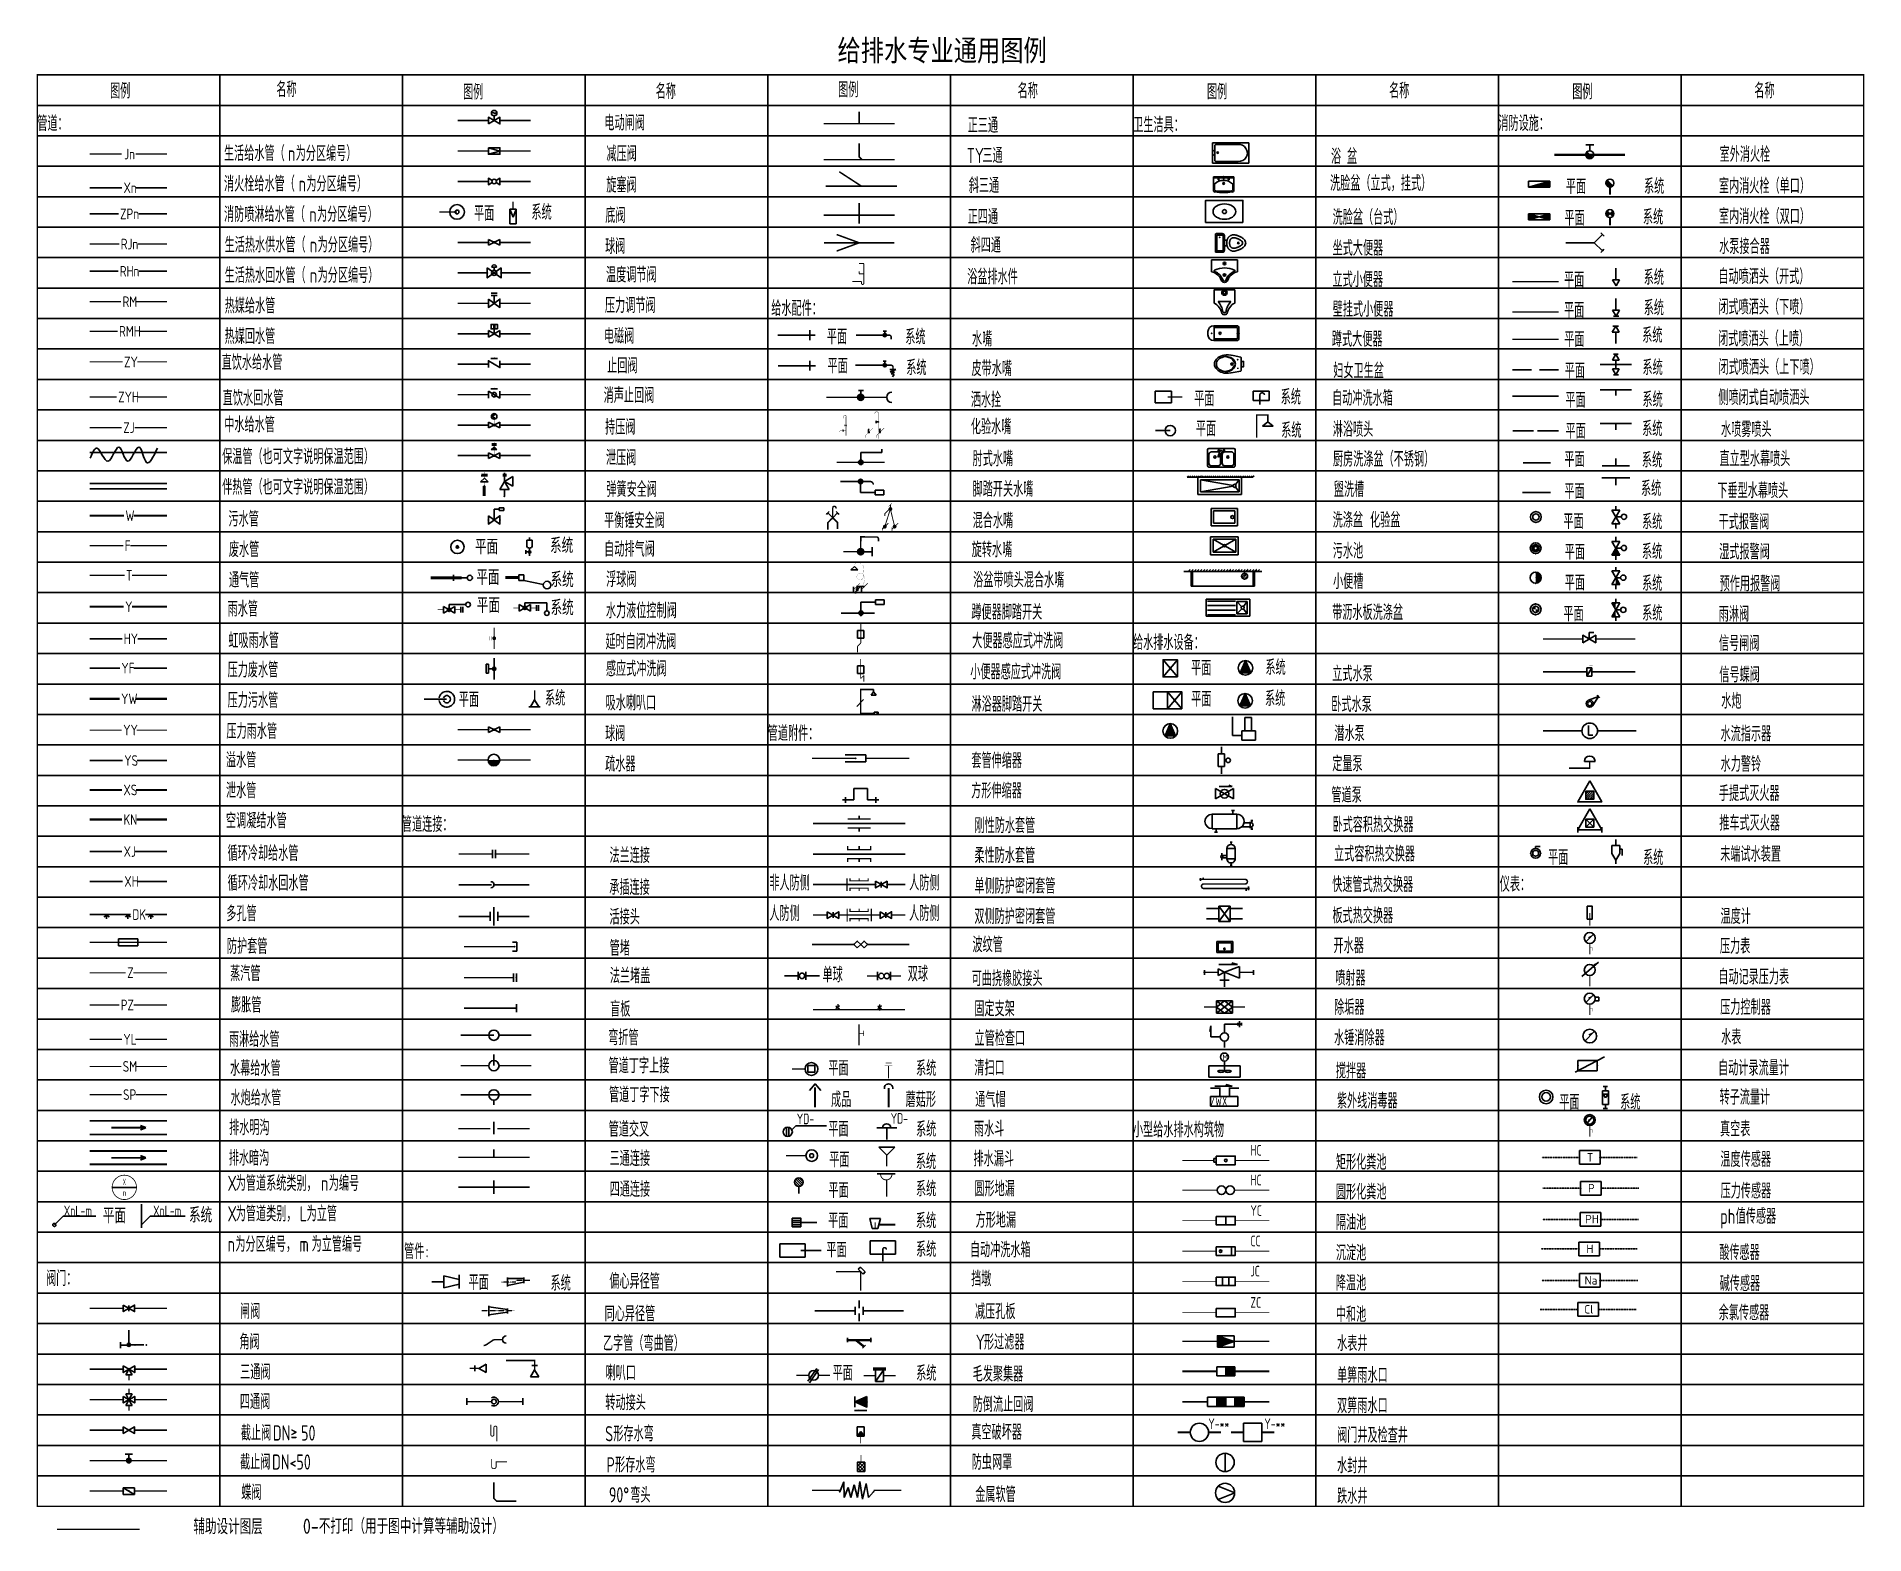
# Model space of a CAD drawing. Extents: x 6824721 to 16538177, y 2478193 to 6665639.
# Drawn here: x 7340476 to 7400526, y 2906471 to 2955653 of the extents above; entities that cross this region are included whole.
import ezdxf
from ezdxf.enums import TextEntityAlignment as Align

# ---------------------------------------------------------------- set-up
doc = ezdxf.new("R2010")
doc.units = 0
doc.header["$LTSCALE"] = 10
for name, pattern in [('ACAD_ISO10W100', [18, 12, -3, 0, -3]), ('CENTER2', [1.125, 0.75, -0.125, 0.125, -0.125]), ('CONTINOUS', [0]), ('DASH', [0.35, 0.25, -0.1]), ('PHANTOM2', [1.25, 0.625, -0.125, 0.125, -0.125, 0.125, -0.125]), ('PIPE_C', [12, 10, -1, 0, -1]), ('PS1', [0.4, 0.3, -0.1]), ('R1', [0.9, 0.3, -0.1, 0, -0.1, 0, -0.1, 0.3]), ('S', [0.82, 0.35, -0.06, 0, -0.06, 0.35]), ('W_P', [7, 6, -1])]:
    doc.linetypes.add(name, pattern=pattern)
doc.layers.add('0-不打印', color=211, linetype='Continuous', lineweight=18, plot=False)
for name, color, linetype in [('LVTRY', 6, 'Continuous'), ('W-EQUIP_消火栓', 7, 'Continuous'), ('W-EQUIP_给水', 7, 'Continuous'), ('W-PIPE-中水', 122, 'Continuous'), ('W-PIPE-凝结', 150, 'CENTER2'), ('W-PIPE-压力废', 31, 'Continuous'), ('W-PIPE-压力污', 2, 'Continuous'), ('W-PIPE-压力雨', 4, 'Continuous'), ('W-PIPE-喷淋', 6, 'Continuous'), ('W-PIPE-废水', 31, 'DASH'), ('W-PIPE-水幕', 6, 'Continuous'), ('W-PIPE-水炮', 6, 'Continuous'), ('W-PIPE-污水', 2, 'DASH'), ('W-PIPE-消防', 1, 'Continuous'), ('W-PIPE-热回水', 4, 'R1'), ('W-PIPE-热给水', 5, 'R1'), ('W-PIPE-直饮', 62, 'Continuous'), ('W-PIPE-给水', 3, 'S'), ('W-PIPE-膨胀', 1, 'Continuous'), ('W-PIPE-蒸汽', 40, 'Continuous'), ('W-PIPE-虹吸雨水', 4, 'DASH'), ('W-PIPE-通气', 3, 'DASH'), ('W-PIPE-雨水', 4, 'DASH'), ('W-TEXT_喷淋', 7, 'Continuous'), ('W-TEXT_雨水', 7, 'Continuous'), ('W-TWT_LEAD', 3, 'Continuous')]:
    doc.layers.add(name, color=color, linetype=linetype)
doc.styles.add('8B2_01', font='simhei.ttf', dxfattribs={"width": 0.8})
doc.styles.add('8B2_02', font='tssdeng.shx', dxfattribs={"width": 0.7, "bigfont": 'TSSDCHN.shx'})
doc.styles.add('_TWT_PIPETEXT', font='TSSDENG', dxfattribs={"width": 0.8, "height": 3.5, "bigfont": 'TSSDCHN'})
doc.styles.add('DIM_FONT', font='SIMPLEX.shx', dxfattribs={"width": 0.8})
doc.styles.add('HZ', font='txt', dxfattribs={"bigfont": 'hztxt'})
doc.styles.add('ROMAND', font='txt_____.ttf', dxfattribs={"width": 0.8, "height": 3})
doc.styles.get("Standard").update_dxf_attribs({"font": 'TSSDENG.shx', "width": 0.7, "bigfont": 'TSSDCHN.shx'})
doc.styles.add('TG_LINETYPE', font='TSSDENG', dxfattribs={"width": 0.8, "height": 3.5, "bigfont": 'TSSDCHN'})
doc.linetypes.add('TG_NH', pattern='A,2,-0.6,["NH",TG_LINETYPE,S=0.1,R=0,X=-0.52,Y=-0.15],0', length=2.6)

msp = doc.modelspace()

# ---------------------------------------------------------------- texts
at = {"color": 6}
for s, height, style, width, p in [('给排水专业通用图例', 700, '8B2_01', 0.8, (7366788.7, 2954849.2)), ('图例', 500, '8B2_02', 0.7, (7342890.4, 2953618.1)), ('名称', 500, '8B2_02', 0.7, (7348352.8, 2953664.4)), ('图例', 500, '8B2_02', 0.7, (7354486.9, 2953582.2)), ('名称', 500, '8B2_02', 0.7, (7360816.5, 2953601.6)), ('图例', 500, '8B2_02', 0.7, (7366811.1, 2953656.3)), ('名称', 500, '8B2_02', 0.7, (7372707, 2953620.5)), ('图例', 500, '8B2_02', 0.7, (7378927.5, 2953591.3)), ('名称', 500, '8B2_02', 0.7, (7384909.1, 2953624)), ('图例', 500, '8B2_02', 0.7, (7390927.5, 2953591.3)), ('名称', 500, '8B2_02', 0.7, (7396909.1, 2953624)), ('管道：', 500, '8B2_02', 0.7, (7340501.5, 2952550.6)), ('卫生洁具：', 500, '8B2_02', 0.7, (7376504.3, 2952506.1)), ('消防设施：', 500, '8B2_02', 0.7, (7388501.5, 2952555.4)), ('给水配件：', 500, '8B2_02', 0.7, (7364614, 2946479.8)), ('给水排水设备：', 500, '8B2_02', 0.7, (7376497.2, 2935510)), ('管道附件：', 500, '8B2_02', 0.7, (7364497.8, 2932526.5)), ('管道连接：', 500, '8B2_02', 0.7, (7352478.3, 2929537.7)), ('仪表：', 500, '8B2_02', 0.7, (7388544.7, 2927574.3)), ('小型给水排水构筑物', 500, '8B2_02', 0.7, (7376497.2, 2919510)), ('管件', 500, '8B2_02', 0.7, (7352550.4, 2915516.3)), (':', 500, '8B2_02', 0.7, (7353250.4, 2915516.3)), ('阀门：', 500, '8B2_02', 0.7, (7340789.5, 2914626.7))]:
    msp.add_text(s, height=height, rotation=0, dxfattribs=dict(at, style=style, width=width)).set_placement(p)
at = {"color": 0}
for s, height, style, width, p in [('电动闸阀', 500, '8B2_02', 0.7, (7359130.1, 2952568.7)), ('正三通', 500, '8B2_02', 0.7, (7371065.5, 2952488.6)), ('生活给水管（', 500, '8B2_02', 0.7, (7346634.6, 2951566)), ('为分区编号）', 500, '8B2_02', 0.7, (7348990.4, 2951566)), ('减压阀', 500, '8B2_02', 0.7, (7359197.6, 2951555.8)), ('室外消火栓', 500, '8B2_02', 0.7, (7395767.5, 2951536)), ('n', 500, '8B2_02', 0.7, (7348734.6, 2951566)), ('TY', 500, '8B2_02', 0.7, (7371037.2, 2951497.5)), ('三通', 500, '8B2_02', 0.7, (7371549.7, 2951497.5)), ('浴', 500, '8B2_02', 0.7, (7383001.5, 2951467.2)), ('盆', 500, '8B2_02', 0.7, (7383527.9, 2951467.2)), ('消火栓给水管（', 500, '8B2_02', 0.7, (7346634.6, 2950566)), ('n', 500, '8B2_02', 0.7, (7349084.6, 2950566)), ('为分区编号）', 500, '8B2_02', 0.7, (7349340.4, 2950566)), ('旋塞阀', 500, '8B2_02', 0.7, (7359193.7, 2950530.5)), ('斜三通', 500, '8B2_02', 0.7, (7371102, 2950514)), ('洗脸盆（立式，挂式）', 500, '8B2_02', 0.7, (7382969.9, 2950586.3)), ('平面', 500, '8B2_02', 0.7, (7390717.2, 2950480)), ('系统', 500, '8B2_02', 0.7, (7393284.9, 2950486)), ('室内消火栓（单口）', 500, '8B2_02', 0.7, (7395745.6, 2950498.8)), ('消防喷淋给水管（', 500, '8B2_02', 0.7, (7346634.6, 2949566)), ('n', 500, '8B2_02', 0.7, (7349434.6, 2949566)), ('为分区编号）', 500, '8B2_02', 0.7, (7349690.4, 2949566)), ('平面', 500, '8B2_02', 0.7, (7354847.7, 2949595.6)), ('系统', 500, '8B2_02', 0.7, (7356734.9, 2949636.1)), ('底阀', 500, '8B2_02', 0.7, (7359161.4, 2949531.7)), ('正四通', 500, '8B2_02', 0.7, (7371065.5, 2949488.6)), ('洗脸盆（台式）', 500, '8B2_02', 0.7, (7383055.8, 2949469.9)), ('平面', 500, '8B2_02', 0.7, (7390670.7, 2949447)), ('系统', 500, '8B2_02', 0.7, (7393249.4, 2949477.6)), ('室内消火栓（双口）', 500, '8B2_02', 0.7, (7395745.6, 2949498.8)), ('生活热水供水管（', 500, '8B2_02', 0.7, (7346654.7, 2948564.7)), ('为分区编号）', 500, '8B2_02', 0.7, (7349710.5, 2948564.7)), ('球阀', 500, '8B2_02', 0.7, (7359155.2, 2948518.7)), ('斜四通', 500, '8B2_02', 0.7, (7371161.2, 2948555.9)), ('水泵接合器', 500, '8B2_02', 0.7, (7395754.2, 2948512.2)), ('n', 500, '8B2_02', 0.7, (7349454.7, 2948564.7)), ('坐式大便器', 500, '8B2_02', 0.7, (7383054.2, 2948459.5)), ('生活热水回水管（', 500, '8B2_02', 0.7, (7346654.7, 2947563.3)), ('n', 500, '8B2_02', 0.7, (7349454.7, 2947563.3)), ('为分区编号）', 500, '8B2_02', 0.7, (7349710.5, 2947563.3)), ('温度调节阀', 500, '8B2_02', 0.7, (7359184.6, 2947580.8)), ('浴盆排水件', 500, '8B2_02', 0.7, (7371051.4, 2947516.2)), ('立式小便器', 500, '8B2_02', 0.7, (7383050.2, 2947426.7)), ('平面', 500, '8B2_02', 0.7, (7390655.6, 2947420.7)), ('系统', 500, '8B2_02', 0.7, (7393275.4, 2947497.5)), ('自动喷洒头（开式）', 500, '8B2_02', 0.7, (7395727, 2947524.8)), ('热媒给水管', 500, '8B2_02', 0.7, (7346657.3, 2946562)), ('压力调节阀', 500, '8B2_02', 0.7, (7359150.1, 2946577)), ('壁挂式小便器', 500, '8B2_02', 0.7, (7383058.4, 2946450.9)), ('平面', 500, '8B2_02', 0.7, (7390655.6, 2946420.7)), ('系统', 500, '8B2_02', 0.7, (7393275.4, 2946497.5)), ('闭式喷洒头（下喷）', 500, '8B2_02', 0.7, (7395727, 2946524.8)), ('热媒回水管', 500, '8B2_02', 0.7, (7346655.3, 2945561.5)), ('电磁阀', 500, '8B2_02', 0.7, (7359117.1, 2945568.2)), ('平面', 500, '8B2_02', 0.7, (7366438.7, 2945547.5)), ('系统', 500, '8B2_02', 0.7, (7369015.8, 2945543.7)), ('系统', 500, '8B2_02', 0.7, (7393226.2, 2945597.6)), ('水嘴', 500, '8B2_02', 0.7, (7371207.2, 2945473.2)), ('蹲式大便器', 500, '8B2_02', 0.7, (7383032.5, 2945470.6)), ('平面', 500, '8B2_02', 0.7, (7390666, 2945465)), ('闭式喷洒头（上喷）', 500, '8B2_02', 0.7, (7395719.3, 2945483.6)), ('直饮水给水管', 500, '8B2_02', 0.7, (7346557.6, 2944702.3)), ('止回阀', 500, '8B2_02', 0.7, (7359223.6, 2944596)), ('平面', 500, '8B2_02', 0.7, (7366461.7, 2944590.6)), ('系统', 500, '8B2_02', 0.7, (7369048.4, 2944532.4)), ('皮带水嘴', 500, '8B2_02', 0.7, (7371191.1, 2944502.4)), ('妇女卫生盆', 500, '8B2_02', 0.7, (7383076.7, 2944430.1)), ('平面', 500, '8B2_02', 0.7, (7390680.2, 2944436.2)), ('系统', 500, '8B2_02', 0.7, (7393235.4, 2944538.2)), ('闭式喷洒头（上下喷）', 500, '8B2_02', 0.7, (7395731.6, 2944551)), ('直饮水回水管', 500, '8B2_02', 0.7, (7346592.5, 2943534.2)), ('消声止回阀', 500, '8B2_02', 0.7, (7359106.5, 2943621.6)), ('洒水拴', 500, '8B2_02', 0.7, (7371169.5, 2943477.9)), ('平面', 500, '8B2_02', 0.7, (7378508.6, 2943510.7)), ('系统', 500, '8B2_02', 0.7, (7381349.2, 2943568)), ('自动冲洗水箱', 500, '8B2_02', 0.7, (7383038.3, 2943531.8)), ('平面', 500, '8B2_02', 0.7, (7390702.2, 2943468.3)), ('系统', 500, '8B2_02', 0.7, (7393234.2, 2943486.4)), ('侧喷闭式自动喷洒头', 500, '8B2_02', 0.7, (7395727, 2943553.4)), ('中水给水管', 500, '8B2_02', 0.7, (7346643, 2942661.1)), ('持压阀', 500, '8B2_02', 0.7, (7359153.7, 2942579.8)), ('化验水嘴', 500, '8B2_02', 0.7, (7371170.3, 2942592.6)), ('淋浴喷头', 500, '8B2_02', 0.7, (7383060.5, 2942508.7)), ('系统', 500, '8B2_02', 0.7, (7393225, 2942527.9)), ('水喷雾喷头', 500, '8B2_02', 0.7, (7395813.8, 2942505.1)), ('平面', 500, '8B2_02', 0.7, (7378562.5, 2942530.2)), ('系统', 500, '8B2_02', 0.7, (7381366.9, 2942474.7)), ('平面', 500, '8B2_02', 0.7, (7390706.4, 2942449.1)), ('保温管（也可文字说明保温范围）', 500, '8B2_02', 0.7, (7346574.6, 2941611.2)), ('泄压阀', 500, '8B2_02', 0.7, (7359182.1, 2941574)), ('肘式水嘴', 500, '8B2_02', 0.7, (7371227.8, 2941542.5)), ('厨房洗涤盆（不锈钢）', 500, '8B2_02', 0.7, (7383067, 2941530.2)), ('平面', 500, '8B2_02', 0.7, (7390670.2, 2941520.9)), ('系统', 500, '8B2_02', 0.7, (7393216.8, 2941499.6)), ('直立型水幕喷头', 500, '8B2_02', 0.7, (7395764.6, 2941540.7)), ('伴热管（也可文字说明保温范围）', 500, '8B2_02', 0.7, (7346574.6, 2940611.2)), ('弹簧安全阀', 500, '8B2_02', 0.7, (7359196.9, 2940537.4)), ('脚踏开关水嘴', 500, '8B2_02', 0.7, (7371227.8, 2940542.5)), ('盥洗槽', 500, '8B2_02', 0.7, (7383094.5, 2940534.4)), ('平面', 500, '8B2_02', 0.7, (7390669.1, 2940472.2)), ('系统', 500, '8B2_02', 0.7, (7393185.3, 2940564)), ('下垂型水幕喷头', 500, '8B2_02', 0.7, (7395694.7, 2940494.7)), ('污水管', 500, '8B2_02', 0.7, (7346781.6, 2939561.1)), ('平衡锤安全阀', 500, '8B2_02', 0.7, (7359121.3, 2939513.5)), ('混合水嘴', 500, '8B2_02', 0.7, (7371229.3, 2939510.8)), ('洗涤盆', 500, '8B2_02', 0.7, (7383056.8, 2939528.8)), ('化验盆', 500, '8B2_02', 0.7, (7384283.1, 2939528.8)), ('平面', 500, '8B2_02', 0.7, (7390637.7, 2939481.9)), ('系统', 500, '8B2_02', 0.7, (7393221.9, 2939472.8)), ('干式报警阀', 500, '8B2_02', 0.7, (7395736.5, 2939469.1)), ('废水管', 500, '8B2_02', 0.7, (7346794.7, 2938560.2)), ('平面', 500, '_TWT_PIPETEXT', 0.8, (7354879.1, 2938649)), ('系统', 500, '_TWT_PIPETEXT', 0.8, (7357345.9, 2938690.5)), ('自动排气阀', 500, '8B2_02', 0.7, (7359123.3, 2938573.3)), ('旋转水嘴', 500, '8B2_02', 0.7, (7371198.6, 2938556.8)), ('污水池', 500, '8B2_02', 0.7, (7383060.4, 2938514.7)), ('平面', 500, '8B2_02', 0.7, (7390680.7, 2938481.4)), ('系统', 500, '8B2_02', 0.7, (7393215.9, 2938494.4)), ('湿式报警阀', 500, '8B2_02', 0.7, (7395754.8, 2938484.8)), ('通气管', 500, '8B2_02', 0.7, (7346795.3, 2937559.7)), ('平面', 500, '_TWT_PIPETEXT', 0.8, (7354922.6, 2937644.7)), ('系统', 500, '_TWT_PIPETEXT', 0.8, (7357362.9, 2937570)), ('浮球阀', 500, '8B2_02', 0.7, (7359188.5, 2937579.9)), ('浴盆带喷头混合水嘴', 500, '8B2_02', 0.7, (7371246.3, 2937562.9)), ('小便槽', 500, '8B2_02', 0.7, (7383069.2, 2937514.7)), ('平面', 500, '8B2_02', 0.7, (7390680.7, 2937468.5)), ('系统', 500, '8B2_02', 0.7, (7393221.9, 2937450.9)), ('预作用报警阀', 500, '8B2_02', 0.7, (7395770.1, 2937438.1)), ('雨水管', 500, '8B2_02', 0.7, (7346753.6, 2936609.9)), ('平面', 500, '_TWT_PIPETEXT', 0.8, (7354939.8, 2936724.7)), ('系统', 500, '_TWT_PIPETEXT', 0.8, (7357362.9, 2936650)), ('水力液位控制阀', 500, '8B2_02', 0.7, (7359180.3, 2936551.5)), ('蹲便器脚踏开关', 500, '8B2_02', 0.7, (7371188.1, 2936507.3)), ('带沥水板洗涤盆', 500, '8B2_02', 0.7, (7383040.1, 2936494.7)), ('平面', 500, '8B2_02', 0.7, (7390637.7, 2936449.1)), ('系统', 500, '8B2_02', 0.7, (7393225, 2936470.7)), ('雨淋阀', 500, '8B2_02', 0.7, (7395739.9, 2936440.9)), ('虹吸雨水管', 500, '8B2_02', 0.7, (7346777.1, 2935572.6)), ('延时自闭冲洗阀', 500, '8B2_02', 0.7, (7359167.1, 2935537.3)), ('大便器感应式冲洗阀', 500, '8B2_02', 0.7, (7371214.4, 2935564.7)), ('信号闸阀', 500, '8B2_02', 0.7, (7395745.9, 2935478.5)), ('系统', 500, '8B2_02', 0.7, (7380848.1, 2934690.3)), ('压力废水管', 500, '8B2_02', 0.7, (7346753.6, 2934609.4)), ('感应式冲洗阀', 500, '8B2_02', 0.7, (7359181.4, 2934645.9)), ('小便器感应式冲洗阀', 500, '8B2_02', 0.7, (7371150.4, 2934544.7)), ('平面', 500, '8B2_02', 0.7, (7378405.7, 2934673.9)), ('立式水泵', 500, '8B2_02', 0.7, (7383043.5, 2934481.6)), ('信号蝶阀', 500, '8B2_02', 0.7, (7395757.7, 2934448.4)), ('压力污水管', 500, '8B2_02', 0.7, (7346754.2, 2933609)), ('平面', 500, '8B2_02', 0.7, (7354346, 2933634.7)), ('系统', 500, '8B2_02', 0.7, (7357180.9, 2933678.8)), ('吸水喇叭口', 500, '8B2_02', 0.7, (7359171, 2933525.6)), ('平面', 500, '8B2_02', 0.7, (7378409.2, 2933651.1)), ('系统', 500, '8B2_02', 0.7, (7380835.5, 2933667.5)), ('水炮', 500, '8B2_02', 0.7, (7395822.1, 2933586.8)), ('淋浴器脚踏开关', 500, '8B2_02', 0.7, (7371191.6, 2933481.3)), ('卧式水泵', 500, '8B2_02', 0.7, (7383012.5, 2933477.1)), ('压力雨水管', 500, '8B2_02', 0.7, (7346714.3, 2932593.4)), ('球阀', 500, '8B2_02', 0.7, (7359155.2, 2932518.7)), ('潜水泵', 500, '8B2_02', 0.7, (7383111.6, 2932520.8)), ('水流指示器', 500, '8B2_02', 0.7, (7395799.5, 2932508.6)), ('溢水管', 500, '8B2_02', 0.7, (7346699.7, 2931645.3)), ('疏水器', 500, '8B2_02', 0.7, (7359155.2, 2931518.7)), ('套管伸缩器', 500, '8B2_02', 0.7, (7371188.2, 2931628.2)), ('定量泵', 500, '8B2_02', 0.7, (7383041.5, 2931528.7)), ('水力警铃', 500, '8B2_02', 0.7, (7395799.5, 2931514.7)), ('泄水管', 500, '8B2_02', 0.7, (7346699.7, 2930644.8)), ('方形伸缩器', 500, '8B2_02', 0.7, (7371181, 2930639.9)), ('管道泵', 500, '8B2_02', 0.7, (7383015.6, 2930499.7)), ('手提式灭火器', 500, '8B2_02', 0.7, (7395746, 2930553.1)), ('空调凝结水管', 500, '8B2_02', 0.7, (7346699.7, 2929655.1)), ('刚性防水套管', 500, '8B2_02', 0.7, (7371289.5, 2929497.2)), ('卧式容积热交换器', 500, '8B2_02', 0.7, (7383051, 2929526.4)), ('推车式灭火器', 500, '8B2_02', 0.7, (7395757.3, 2929578.7)), ('循环冷却给水管', 500, '8B2_02', 0.7, (7346751.6, 2928586.7)), ('法兰连接', 500, '8B2_02', 0.7, (7359298.6, 2928516.2)), ('柔性防水套管', 500, '8B2_02', 0.7, (7371286.7, 2928512.5)), ('立式容积热交换器', 500, '8B2_02', 0.7, (7383101.6, 2928564.7)), ('平面', 500, '8B2_02', 0.7, (7390131.6, 2928454.7)), ('系统', 500, '8B2_02', 0.7, (7393255.4, 2928445)), ('末端试水装置', 500, '8B2_02', 0.7, (7395789.3, 2928558.5)), ('循环冷却水回水管', 500, '8B2_02', 0.7, (7346754.9, 2927604.7)), ('非人防侧', 500, '8B2_02', 0.7, (7364549.5, 2927613.4)), ('人防侧', 500, '8B2_02', 0.7, (7369141.9, 2927613.4)), ('单侧防护密闭套管', 500, '8B2_02', 0.7, (7371286.7, 2927512.5)), ('快速管式热交换器', 500, '8B2_02', 0.7, (7383041.9, 2927560)), ('承插连接', 500, '8B2_02', 0.7, (7359291.1, 2927467.8)), ('多孔管', 500, '8B2_02', 0.7, (7346709.9, 2926605.9)), ('活接头', 500, '8B2_02', 0.7, (7359299, 2926496.6)), ('人防侧', 500, '8B2_02', 0.7, (7364549.5, 2926613.4)), ('人防侧', 500, '8B2_02', 0.7, (7369141.9, 2926613.4)), ('双侧防护密闭套管', 500, '8B2_02', 0.7, (7371286.7, 2926512.5)), ('板式热交换器', 500, '8B2_02', 0.7, (7383049.6, 2926538.4)), ('温度计', 500, '8B2_02', 0.7, (7395798.4, 2926515.7)), ('防护套管', 500, '8B2_02', 0.7, (7346731.2, 2925532.6)), ('管堵', 500, '8B2_02', 0.7, (7359302.9, 2925470.6)), ('波纹管', 500, '8B2_02', 0.7, (7371223.8, 2925585.8)), ('开水器', 500, '8B2_02', 0.7, (7383084.2, 2925554.3)), ('压力表', 500, '8B2_02', 0.7, (7395778.2, 2925534.7)), ('蒸汽管', 500, '8B2_02', 0.7, (7346834.3, 2924638.4)), ('法兰堵盖', 500, '8B2_02', 0.7, (7359309.4, 2924563.5)), ('单球', 500, '8B2_02', 0.7, (7366297, 2924600)), ('双球', 500, '8B2_02', 0.7, (7369097.3, 2924629.1)), ('喷射器', 500, '8B2_02', 0.7, (7383141.6, 2924488.9)), ('自动记录压力表', 500, '8B2_02', 0.7, (7395724.8, 2924529.1)), ('可曲挠橡胶接头', 500, '8B2_02', 0.7, (7371196.3, 2924473.2)), ('膨胀管', 500, '8B2_02', 0.7, (7346865.7, 2923606.2)), ('盲板', 500, '8B2_02', 0.7, (7359320.4, 2923471.6)), ('固定支架', 500, '8B2_02', 0.7, (7371283.3, 2923482.4)), ('除垢器', 500, '8B2_02', 0.7, (7383103.2, 2923529)), ('压力控制器', 500, '8B2_02', 0.7, (7395787.5, 2923531.4)), ('雨淋给水管', 500, '8B2_02', 0.7, (7346797.7, 2922478.9)), ('弯折管', 500, '8B2_02', 0.7, (7359256.2, 2922534.4)), ('立管检查口', 500, '8B2_02', 0.7, (7371291.5, 2922510)), ('水锤消除器', 500, '8B2_02', 0.7, (7383103.2, 2922529)), ('水表', 500, '8B2_02', 0.7, (7395818.3, 2922549.9)), ('水幕给水管', 500, '8B2_02', 0.7, (7346834, 2921525.2)), ('管道丁字上接', 500, '8B2_02', 0.7, (7359269.2, 2921612.2)), ('平面', 500, '8B2_02', 0.7, (7366487.4, 2921530.9)), ('系统', 500, '8B2_02', 0.7, (7369369.6, 2921525.6)), ('清扫口', 500, '8B2_02', 0.7, (7371285.4, 2921539.7)), ('M', 200, '_TWT_PIPETEXT', 0.8, (7379430.8, 2922034.5)), ('自动计录流量计', 500, '8B2_02', 0.7, (7395719.3, 2921538.5)), ('搅拌器', 500, '8B2_02', 0.7, (7383162.5, 2921441.5)), ('水炮给水管', 500, '8B2_02', 0.7, (7346849.5, 2920554.3)), ('管道丁字下接', 500, '8B2_02', 0.7, (7359283.3, 2920659.6)), ('成品', 500, '8B2_02', 0.7, (7366577.5, 2920500.1)), ('蘑菇形', 500, '8B2_02', 0.7, (7369025.5, 2920500.1)), ('通气帽', 500, '8B2_02', 0.7, (7371312.1, 2920500.1)), ('紫外线消毒器', 500, '8B2_02', 0.7, (7383196.3, 2920458.4)), ('平面', 500, '8B2_02', 0.7, (7390501.6, 2920415.2)), ('系统', 500, '8B2_02', 0.7, (7392501.6, 2920415.2)), ('转子流量计', 500, '8B2_02', 0.7, (7395766.1, 2920576.9)), ('排水明沟', 500, '8B2_02', 0.7, (7346800.6, 2919580.2)), ('管道交叉', 500, '8B2_02', 0.7, (7359271.9, 2919526.7)), ('平面', 500, '8B2_02', 0.7, (7366487.4, 2919530.9)), ('系统', 500, '8B2_02', 0.7, (7369369.6, 2919525.6)), ('雨水斗', 500, '8B2_02', 0.7, (7371271.4, 2919537.3)), ('真空表', 500, '8B2_02', 0.7, (7395780.4, 2919533.7)), ('排水暗沟', 500, '8B2_02', 0.7, (7346792.2, 2918579.8)), ('三通连接', 500, '8B2_02', 0.7, (7359302, 2918565.9)), ('平面', 500, '8B2_02', 0.7, (7366518.1, 2918526.9)), ('排水漏斗', 500, '8B2_02', 0.7, (7371258, 2918556.7)), ('温度传感器', 500, '8B2_02', 0.7, (7395795.3, 2918537)), ('系统', 500, '8B2_02', 0.7, (7369362.2, 2918461.7)), ('矩形化粪池', 500, '8B2_02', 0.7, (7383162.2, 2918446.2)), ('X', 500, '8B2_02', 0.7, (7346751.6, 2917750)), ('为管道系统类别，', 500, '8B2_02', 0.7, (7347020.9, 2917750)), ('n', 500, '8B2_02', 0.7, (7349820.9, 2917750)), ('为编号', 500, '8B2_02', 0.7, (7350076.6, 2917750)), ('四通连接', 500, '8B2_02', 0.7, (7359303.3, 2917555.1)), ('平面', 500, '8B2_02', 0.7, (7366491.7, 2917521.4)), ('系统', 500, '8B2_02', 0.7, (7369366.4, 2917567)), ('圆形地漏', 500, '8B2_02', 0.7, (7371285.3, 2917572.7)), ('圆形化粪池', 500, '8B2_02', 0.7, (7383162.2, 2917466.2)), ('压力传感器', 500, '8B2_02', 0.7, (7395800.4, 2917501.3)), ('系统', 500, '8B2_02', 0.8, (7345485.2, 2916706.4)), ('X', 500, '8B2_02', 0.7, (7346751.6, 2916750)), ('为管道类别，', 500, '8B2_02', 0.7, (7347020.9, 2916750)), ('L', 500, '8B2_02', 0.7, (7349120.9, 2916750)), ('为立管', 500, '8B2_02', 0.7, (7349349.7, 2916750)), ('平面', 500, '8B2_02', 0.8, (7342655.9, 2916687.9)), ('平面', 500, '8B2_02', 0.7, (7366482.7, 2916527)), ('系统', 500, '8B2_02', 0.7, (7369366.2, 2916520.3)), ('方形地漏', 500, '8B2_02', 0.7, (7371325, 2916541)), ('隔油池', 500, '8B2_02', 0.7, (7383162.2, 2916466.2)), ('ph', 500, '8B2_02', 0.7, (7395786.2, 2916669.3)), ('值传感器', 500, '8B2_02', 0.7, (7396297.7, 2916669.3)), ('n', 500, '8B2_02', 0.7, (7346751.6, 2915750)), ('为分区编号，', 500, '8B2_02', 0.7, (7347007.4, 2915750)), ('m', 500, '8B2_02', 0.7, (7349107.4, 2915750)), ('为立管编号', 500, '8B2_02', 0.7, (7349511.3, 2915750)), ('平面', 500, '8B2_02', 0.7, (7366425, 2915564.1)), ('系统', 500, '8B2_02', 0.7, (7369369.2, 2915580.7)), ('自动冲洗水箱', 500, '8B2_02', 0.7, (7371138.6, 2915568.9)), ('酸传感器', 500, '8B2_02', 0.7, (7395756, 2915477.7)), ('沉淀池', 500, '8B2_02', 0.7, (7383162.2, 2915466.2)), ('平面', 500, '8B2_02', 0.7, (7354670.9, 2914494.8)), ('系统', 500, '8B2_02', 0.7, (7357362.2, 2914469)), ('偏心异径管', 500, '8B2_02', 0.7, (7359292.3, 2914534.5)), ('挡墩', 500, '8B2_02', 0.7, (7371179.9, 2914617.2)), ('降温池', 500, '8B2_02', 0.7, (7383162.2, 2914476.2)), ('碱传感器', 500, '8B2_02', 0.7, (7395771, 2914459.6)), ('闸阀', 500, '8B2_02', 0.7, (7347157.7, 2913545.8)), ('同心异径管', 500, '8B2_02', 0.7, (7359137.9, 2913464.3)), ('减压孔板', 500, '8B2_02', 0.7, (7371305.9, 2913539.1)), ('中和池', 500, '8B2_02', 0.7, (7383162.2, 2913446.2)), ('余氯传感器', 500, '8B2_02', 0.7, (7395738.4, 2913501.3)), ('角阀', 500, '8B2_02', 0.7, (7347142.5, 2912543.9)), ('乙字管（弯曲管）', 500, '8B2_02', 0.7, (7359083.6, 2912496.4)), ('Y', 500, '8B2_02', 0.7, (7371331.2, 2912536.6)), ('形过滤器', 500, '8B2_02', 0.7, (7371600.4, 2912536.6)), ('水表井', 500, '8B2_02', 0.7, (7383202.2, 2912490.7)), ('三通阀', 500, '8B2_02', 0.7, (7347165.2, 2911554.4)), ('喇叭口', 500, '8B2_02', 0.7, (7359171, 2911525.6)), ('平面', 500, '8B2_02', 0.7, (7366629.6, 2911525.1)), ('系统', 500, '8B2_02', 0.7, (7369372.7, 2911512.4)), ('毛发聚集器', 500, '8B2_02', 0.7, (7371230.5, 2911488.7)), ('单箅雨水口', 500, '8B2_02', 0.7, (7383202.2, 2911449.4)), ('四通阀', 500, '8B2_02', 0.7, (7347154.9, 2910580.8)), ('转动接头', 500, '8B2_02', 0.7, (7359161.6, 2910548.8)), ('防倒流止回阀', 500, '8B2_02', 0.7, (7371230.5, 2910488.7)), ('双箅雨水口', 500, '8B2_02', 0.7, (7383202.2, 2910449.4)), ('截止阀', 500, '8B2_02', 0.7, (7347188.9, 2909551.9)), ('DN', 500, '8B2_02', 0.7, (7348238.9, 2909551.9)), ('50', 500, '8B2_02', 0.7, (7349167.8, 2909551.9)), ('S', 500, '8B2_02', 0.7, (7359156.1, 2909528.5)), ('形存水弯', 500, '8B2_02', 0.7, (7359425.4, 2909528.5)), ('真空破坏器', 500, '8B2_02', 0.7, (7371185.2, 2909580.4)), ('阀门井及检查井', 500, '8B2_02', 0.7, (7383202.2, 2909479.4)), ('≥', 500, '8B2_02', 0.7, (7348817.8, 2909551.9)), ('截止阀', 500, '8B2_02', 0.7, (7347162.3, 2908597.9)), ('DN<50', 500, '8B2_02', 0.7, (7348212.3, 2908597.9)), ('P', 500, '8B2_02', 0.7, (7359199.4, 2908504.4)), ('形存水弯', 500, '8B2_02', 0.7, (7359482.1, 2908504.4)), ('防虫网罩', 500, '8B2_02', 0.7, (7371199.2, 2908594)), ('水封井', 500, '8B2_02', 0.7, (7383202.2, 2908479.4)), ('蝶阀', 500, '8B2_02', 0.7, (7347201.4, 2907597.4)), ('90%%d', 500, '8B2_02', 0.7, (7359277.8, 2907520.9)), ('弯头', 500, '8B2_02', 0.7, (7359981.4, 2907513.5)), ('金属软管', 500, '8B2_02', 0.7, (7371314.3, 2907531.3)), ('跌水井', 500, '8B2_02', 0.7, (7383202.2, 2907479.4))]:
    msp.add_text(s, height=height, rotation=0, dxfattribs=dict(at, style=style, width=width)).set_placement(p)
for s, height, style, width, p in [('Jn', 350, '_TWT_PIPETEXT', 0.8, (7343356.1, 2951621.7)), ('Xn', 350, '_TWT_PIPETEXT', 0.8, (7343334.6, 2950514.5)), ('ZPn', 350, '_TWT_PIPETEXT', 0.8, (7343221.5, 2949656.5)), ('RJn', 350, '_TWT_PIPETEXT', 0.8, (7343243, 2948666.4)), ('RHn', 350, '_TWT_PIPETEXT', 0.8, (7343210.7, 2947772.9)), ('RM', 350, '_TWT_PIPETEXT', 0.8, (7343302.2, 2946771.9)), ('RMH', 350, '_TWT_PIPETEXT', 0.8, (7343187.2, 2945801.5)), ('ZY', 350, '_TWT_PIPETEXT', 0.8, (7343352.7, 2944794.3)), ('ZYH', 350, '_TWT_PIPETEXT', 0.8, (7343158.6, 2943644.3)), ('ZJ', 350, '_TWT_PIPETEXT', 0.8, (7343326.1, 2942637.7)), ('W', 350, '_TWT_PIPETEXT', 0.8, (7343397.2, 2939745.5)), ('F', 350, '_TWT_PIPETEXT', 0.8, (7343371.8, 2938761.4)), ('T', 350, '_TWT_PIPETEXT', 0.8, (7343415.9, 2937787.6)), ('Y', 350, '_TWT_PIPETEXT', 0.8, (7343386.4, 2936757.6)), ('HY', 350, '_TWT_PIPETEXT', 0.8, (7343340.5, 2935703.2)), ('YF', 350, '_TWT_PIPETEXT', 0.8, (7343264, 2934740.2)), ('YW', 350, '_TWT_PIPETEXT', 0.8, (7343254.9, 2933732.6)), ('YY', 350, '_TWT_PIPETEXT', 0.8, (7343323.6, 2932707.3)), ('YS', 350, '_TWT_PIPETEXT', 0.8, (7343357.1, 2931706.9)), ('XS', 350, '_TWT_PIPETEXT', 0.8, (7343331.3, 2930740.4)), ('KN', 350, '_TWT_PIPETEXT', 0.8, (7343333.2, 2929769.6)), ('XJ', 350, '_TWT_PIPETEXT', 0.8, (7343336.6, 2928719.7)), ('XH', 350, '_TWT_PIPETEXT', 0.8, (7343360, 2927737.9)), ('DK', 350, '_TWT_PIPETEXT', 0.8, (7343623.2, 2926649.6)), ('Z', 350, '_TWT_PIPETEXT', 0.8, (7343454.1, 2924737.1)), ('PZ', 350, '_TWT_PIPETEXT', 0.8, (7343243, 2923680.2)), ('*', 341.1, 'ROMAND', 0.8, (7366703, 2923538)), ('*', 341.1, 'ROMAND', 0.8, (7368078, 2923532.3)), ('YL', 350, '_TWT_PIPETEXT', 0.8, (7343329.2, 2922553.4)), ('SM', 350, '_TWT_PIPETEXT', 0.8, (7343307.6, 2921663.4)), ('SP', 350, '_TWT_PIPETEXT', 0.8, (7343318.4, 2920737.7)), ('YD-', 350, '8B2_02', 0.7, (7365452, 2919941.9)), ('YD-', 350, '8B2_02', 0.7, (7368535.7, 2919954.9)), ('HC', 350, '8B2_02', 0.7, (7380354.6, 2918910.4)), ('HC', 350, '8B2_02', 0.7, (7380354.6, 2917930.6)), ('YC', 350, '8B2_02', 0.7, (7380354.6, 2916930.9)), ('CC', 350, '8B2_02', 0.7, (7380354.6, 2915931.1)), ('JC', 350, '8B2_02', 0.7, (7380354.6, 2914941.3)), ('ZC', 350, '8B2_02', 0.7, (7380354.6, 2913911.5)), ('Y-**', 350, '8B2_02', 0.7, (7378972.4, 2909929.7)), ('Y-**', 350, '8B2_02', 0.7, (7380812.4, 2909929.7))]:
    msp.add_text(s, height=height, rotation=0, dxfattribs=dict(style=style, width=width)).set_placement(p)
at = {"color": 0, "width": 0.56}
msp.add_text('ZWX', height=350, rotation=0, dxfattribs=at).set_placement((7379038.8, 2920524.1))
at = {"layer": '0-不打印', "style": '8B2_02', "width": 0.8}
for s, p in [('辅助设计图层', (7345628.8, 2906476.5)), ('0-不打印（用于图中计算等辅助设计）', (7349226.8, 2906490.2))]:
    msp.add_text(s, height=500, rotation=0, dxfattribs=at).set_placement(p)
at = {"layer": 'W-TWT_LEAD', "color": 7, "style": '8B2_02'}
for s, height, width, p, p2 in [('X', 213.4, 1.238095, (7343310.1, 2917940.1), (7343409.7, 2917940.1)), ('n', 211.7, 1.857143, (7343301.7, 2917581.4), (7343418.1, 2917581.4))]:
    msp.add_text(s, height=height, dxfattribs=dict(at, width=width)).set_placement(p, p2, align=Align.FIT)
at = {"layer": 'W-TWT_LEAD', "color": 7, "style": '8B2_02', "width": 0.7}
for p in [(7341372, 2916920.5), (7344307.4, 2916920.5)]:
    msp.add_text('XnL-m', height=350, dxfattribs=at).set_placement(p)

# ---------------------------------------------------------------- blocks, each defined once
blk = doc.blocks.new('$VALVE$00000779')
for p, q in [((129, -72), (378, 72)), ((129, 72), (378, -72)), ((129, 72), (129, -72)), ((253, 113), (618, 113)), ((253, 38), (253, 113)), ((378, 72), (378, -72)), ((507, 62), (507, -62)), ((551, 62), (551, -62))]:
    blk.add_line(p, q)
for points in [[(0, 0, 15, 15, 0), (129, 0, 0, 0, 0)], [(378, 0, 15, 15, 0), (507, 0, 0, 0, 0)]]:
    blk.add_lwpolyline(points, format="xyseb")
at = {"color": 7}
for centre, radius in [((253, 0), 38.4), ((668, 113), 49.9)]:
    blk.add_circle(centre, radius, dxfattribs=at)
blk = doc.blocks.new('$VALVE$00000323')
for p, q in [((0, 0), (0, 233)), ((111, 233), (0, 233)), ((111, 262), (111, 203)), ((215, 262), (111, 262)), ((111, 203), (215, 203)), ((215, 203), (215, 262))]:
    blk.add_line(p, q)
blk.add_lwpolyline([(-125, 91), (-125, -91), (125, 91), (125, -91)], close=True)
for p in [(-125, 0), (125, 0)]:
    blk.add_point(p)
blk = doc.blocks.new('*X84')
at = {"color": 0}
for p, q in [((17521, 27370), (17563, 27411)), ((17521, 27375), (17557, 27411)), ((17563, 27335), (17521, 27376)), ((17558, 27335), (17521, 27371)), ((17522, 27365), (17567, 27410)), ((17522, 27381), (17551, 27410)), ((17568, 27335), (17522, 27381)), ((17552, 27335), (17522, 27365)), ((17523, 27361), (17571, 27409)), ((17572, 27337), (17523, 27385)), ((17544, 27338), (17524, 27357)), ((17525, 27357), (17575, 27408)), ((17525, 27389), (17543, 27408)), ((17576, 27338), (17525, 27389)), ((17526, 27353), (17579, 27406)), ((17579, 27340), (17527, 27392)), ((17529, 27350), (17582, 27404)), ((17582, 27342), (17529, 27396)), ((17531, 27347), (17585, 27401)), ((17585, 27344), (17531, 27398)), ((17588, 27347), (17534, 27401)), ((17534, 27345), (17588, 27399)), ((17536, 27342), (17590, 27396)), ((17590, 27350), (17537, 27404)), ((17592, 27353), (17540, 27406)), ((17540, 27340), (17592, 27393)), ((17594, 27357), (17543, 27407)), ((17543, 27338), (17594, 27389)), ((17596, 27360), (17547, 27409)), ((17547, 27337), (17596, 27385)), ((17597, 27365), (17551, 27410)), ((17551, 27336), (17597, 27381)), ((17555, 27335), (17597, 27377)), ((17598, 27369), (17556, 27411)), ((17598, 27374), (17561, 27411)), ((17561, 27335), (17598, 27372)), ((17597, 27380), (17567, 27410)), ((17567, 27335), (17597, 27366)), ((17574, 27337), (17595, 27358)), ((17594, 27388), (17575, 27408))]:
    blk.add_line(p, q, dxfattribs=at)
blk = doc.blocks.new('$VALVE$00000536')
for p, q in [((-400, 70), (-150, 70)), ((-150, 320), (150, 320)), ((-150, 70), (-150, 320)), ((150, 320), (150, 70)), ((150, 70), (400, 70))]:
    blk.add_line(p, q)
blk = doc.blocks.new('$VALVE$00000761')
blk.add_hatch(color=256).paths.add_polyline_path([(79, 153), (0, 257), (-80, 153)])
for p, q in [((-80, 361), (-80, 153)), ((-80, 361), (79, 361)), ((0, 257), (-80, 153)), ((-80, 153), (79, 153)), ((0, 257), (79, 153)), ((79, 153), (79, 361))]:
    blk.add_line(p, q)
at = {"const_width": 15}
blk.add_lwpolyline([(0, 153), (0, 0)], dxfattribs=at)
blk = doc.blocks.new('$VALVE$00000777')
h = blk.add_hatch()
h.set_pattern_fill('ANSI37', color=256, scale=35, style=0)
h.set_pattern_definition([(45, (-34628.06, -10575.935), (-39.28862, 39.28862), []), (135, (-34628.06, -10575.935), (-39.28862, -39.28862), [])])
h.paths.add_polyline_path([(-79, -361), (80, -361), (80, -153), (-79, -153)])
for p, q in [((-79, -153), (-79, -361)), ((-79, -153), (80, -153)), ((-79, -361), (80, -361)), ((80, -361), (80, -153))]:
    blk.add_line(p, q)
at = {"const_width": 15}
blk.add_lwpolyline([(0, 0), (0, -153)], dxfattribs=at)
blk = doc.blocks.new('$Sanitary$00000454')
at = {"color": 0}
for p, q in [((-253, -80), (-194, -80)), ((-246, -80), (-235, -80)), ((245, -80), (194, -80))]:
    blk.add_line(p, q, dxfattribs=at)
for points in [[(-335, 0), (335, 0)], [(-335, -1200), (-335, 0)], [(335, 0), (335, -1200)], [(-277, -142), (-277, -110)], [(-277, -835), (-277, -142)], [(-242, -80), (239, -80)], [(245, -80), (237, -80)], [(276, -110), (276, -105)], [(276, -812), (276, -110)], [(276, -518), (276, -110)], [(335, -1200), (-335, -1200)], [(-277, -849), (-277, -835)], [(276, -838), (276, -812)]]:
    blk.add_lwpolyline(points, dxfattribs=at)
for points in [[(-246, -80, 0.414214), (-277, -110, 0.414214)], [(-242, -80, 0.041784), (-248, -80, 0.412615)], [(276, -110, 0.414214), (245, -80, 0.414214)], [(-277, -849, 1.103845), (276, -838, 1.103845)]]:
    blk.add_lwpolyline(points, format="xyb", dxfattribs=at)
blk.add_circle((10, -175), 25, dxfattribs=at)
for p in [(-71, -53), (10, -175), (80, -55)]:
    blk.add_point(p, dxfattribs=at)
blk = doc.blocks.new('$Sanitary$00000459')
at = {"color": 0}
for p, q in [((-280, 0), (280, 0)), ((-280, 0), (-280, -361)), ((280, 0), (280, -361)), ((-280, -29), (280, -29)), ((-251, -356), (-251, -214)), ((0, -29), (-90, -29)), ((-90, -29), (90, -29)), ((251, -356), (251, -215))]:
    blk.add_line(p, q, dxfattribs=at)
for centre, radius in [((-139, -69), 15), ((1, -182), 24.9), ((0, -57), 8), ((139, -69), 15)]:
    blk.add_circle(centre, radius, dxfattribs=at)
for centre, radius, start, end in [((-224, -361), 56, 180, 263.481), ((-223, -214), 28, 133.1543, 180), ((-223, -356), 28, 180, 263.4984), ((0, -452), 354, 46.7581, 133.1543), ((0, 1600), 2029, 263.481, 276.519), ((0, 1600), 1997, 263.4984, 276.5122), ((223, -356), 28, 276.5122, 0), ((224, -361), 56, 276.519, 0), ((223, -215), 28, 0, 46.7581)]:
    blk.add_arc(centre, radius, start, end, dxfattribs=at)
for p in [(0, 0), (-139, -69, 1), (0, -30), (1, -182), (139, -69, 1)]:
    blk.add_point(p, dxfattribs=at)
blk = doc.blocks.new('$Sanitary$00000432')
at = {"color": 0}
for p, q in [((-182, -34), (-182, -150)), ((-177, -29), (177, -29)), ((-162, -170), (162, -170)), ((-66, -201), (66, -201)), ((182, -34), (182, -150))]:
    blk.add_line(p, q, dxfattribs=at)
blk.add_lwpolyline([(213, -151), (213, -10, 0.414214), (203, 0), (-203, 0, 0.414214), (-213, -10), (-213, -151, 0.414214), (-163, -201), (-66, -201), (-66, -262), (-76, -265), (-86, -268), (-94, -271), (-103, -275), (-110, -279), (-118, -284), (-125, -289), (-131, -295), (-138, -302), (-145, -309), (-151, -317), (-157, -325), (-163, -334), (-168, -343), (-173, -352), (-177, -362), (-181, -372), (-183, -381), (-185, -391), (-186, -401), (-186, -411), (-185, -422), (-184, -432), (-183, -443), (-180, -454), (-178, -465), (-175, -477), (-171, -489), (-167, -501), (-163, -514), (-157, -528), (-151, -541), (-145, -555), (-138, -570), (-130, -584), (-122, -599), (-113, -612), (-104, -625), (-96, -635), (-87, -644), (-79, -651, 0.443555), (79, -651), (87, -644), (96, -635), (104, -625), (113, -612), (122, -599), (130, -584), (138, -570), (145, -555), (151, -541), (157, -528), (163, -514), (167, -501), (171, -489), (175, -477), (178, -465), (180, -454), (183, -443), (184, -432), (185, -422), (186, -411), (186, -401), (185, -391), (183, -381), (181, -372), (177, -362), (173, -352), (168, -343), (163, -334), (157, -325), (151, -317), (145, -309), (138, -302), (131, -295), (125, -289), (118, -284), (110, -279), (103, -275), (94, -271), (86, -268), (76, -265), (66, -262), (66, -201), (163, -201, 0.414214)], format="xyb", close=True, dxfattribs=at)
blk.add_lwpolyline([(-39, -600), (-43, -596), (-47, -592), (-52, -585), (-59, -576), (-66, -565), (-73, -553), (-80, -540), (-86, -527), (-92, -515), (-97, -503), (-102, -491), (-106, -480), (-109, -470), (-112, -460), (-115, -450), (-117, -441), (-119, -432), (-120, -424), (-120, -417), (-121, -410), (-121, -405), (-120, -399), (-119, -395), (-118, -390), (-117, -385), (-114, -380), (-111, -374), (-108, -368), (-104, -362), (-100, -357), (-96, -352), (-91, -347), (-88, -343), (-84, -340), (-81, -338), (-77, -335), (-73, -333), (-69, -331), (-64, -329), (-57, -327), (-50, -325), (-42, -323), (-33, -321), (-24, -320), (-16, -318), (-2, -317), (9, -317), (16, -318), (24, -320), (33, -321), (42, -323), (50, -325), (57, -327), (64, -329), (69, -331), (73, -333), (77, -335), (81, -338), (84, -340), (88, -343), (91, -347), (96, -352), (100, -357), (104, -362), (108, -368), (111, -374), (114, -380), (117, -385), (118, -390), (119, -395), (120, -399), (121, -405), (121, -410), (120, -417), (120, -424), (119, -432), (117, -441), (115, -450), (112, -460), (109, -470), (106, -480), (102, -491), (97, -503), (92, -515), (86, -527), (80, -540), (73, -553), (66, -565), (59, -576), (52, -585), (47, -592), (43, -596), (39, -600)], dxfattribs=at)
blk.add_circle((0, -519), 20, dxfattribs=at)
for centre, radius, start, end in [((-177, -34), 5, 90, 180), ((-162, -150), 20, 180, 270), ((0, -605), 350, 79.0395, 100.9605), ((162, -150), 20, 270, 0), ((177, -34), 5, 0, 90), ((0, -553), 60.5, 230.2454, 309.7546)]:
    blk.add_arc(centre, radius, start, end, dxfattribs=at)
for p in [(126, -89), (0, -519)]:
    blk.add_point(p, dxfattribs=at)
blk = doc.blocks.new('$Sanitary$00000441')
at = {"color": 0}
for p, q in [((-205, 0), (205, 0)), ((-205, -191), (-205, 0)), ((205, 0), (205, -191))]:
    blk.add_line(p, q, dxfattribs=at)
for centre in [(0, -60), (0, -242)]:
    blk.add_circle(centre, 20, dxfattribs=at)
for centre, radius, start, end in [((-243, -391), 203, 19.2639, 79.2894), ((-152, -175), 10, 114.1084, 248.1394), ((5, -526), 395, 66.6675, 114.1084), ((-243, -401), 233, 19.2639, 68.1394), ((243, -401), 233, 110.4941, 160.7361), ((243, -391), 203, 100.7106, 160.7361), ((158, -173), 10, 290.4941, 66.6675), ((0, -306), 54, 199.2639, 269.7777), ((0, -316), 24, 199.2639, 269.4998), ((0, -306), 54, 270.2223, 340.7361), ((0, -316), 24, 270.5002, 340.7361)]:
    blk.add_arc(centre, radius, start, end, dxfattribs=at)
for p in [(0, -60), (0, -242)]:
    blk.add_point(p, dxfattribs=at)
blk = doc.blocks.new('$Sanitary$00000426')
at = {"color": 0}
for p, q in [((100, 0), (-100, 0)), ((-140, -40), (-140, -480)), ((-110, -40), (-110, -470)), ((100, -30), (-100, -30)), ((110, -470), (110, -40)), ((140, -480), (140, -40)), ((140, -470), (-140, -470)), ((-30, -590), (30, -590))]:
    blk.add_line(p, q, dxfattribs=at)
blk.add_circle((0, -359), 20, dxfattribs=at)
for centre, radius, start, end in [((-100, -40), 40, 90, 180), ((100, -40), 40, 0, 90), ((-100, -40), 10, 90, 180), ((100, -40), 10, 0, 90), ((-30, -480), 110, 180, 270), ((30, -480), 110, 270, 0)]:
    blk.add_arc(centre, radius, start, end, dxfattribs=at)
for p in [(0, 0), (0, -30), (0, -517, -1), (20, -359)]:
    blk.add_point(p, dxfattribs=at)
blk = doc.blocks.new('$Sanitary$00000436')
at = {"color": 0, "lineweight": 13}
for p, q in [((-73, -111), (-93, -111)), ((-83, -101), (-83, -121)), ((73, -111), (93, -111)), ((83, -101), (83, -121))]:
    blk.add_line(p, q, dxfattribs=at)
at = {"color": 0}
blk.add_lwpolyline([(51, -46), (51, 0), (-51, 0), (-51, -46)], dxfattribs=at)
for points in [[(122, -46, -0.356028), (132, -54), (162, -198, -0.088113), (170, -370, -0.124068), (118, -487, -0.086475), (59, -538, -0.130408), (0, -552, -0.130408), (-59, -538, -0.086475), (-118, -487, -0.124068), (-170, -370, -0.088113), (-162, -198), (-132, -54, -0.356028), (-122, -46)], [(0, -515, -0.221073), (-87, -475, -0.102493), (-136, -383, -0.121565), (-134, -268, -0.187395), (-62, -171, -0.126952), (0, -155, -0.126952), (62, -171, -0.187395), (134, -268, -0.121565), (136, -383, -0.102493), (87, -475, -0.221073)]]:
    blk.add_lwpolyline(points, format="xyb", close=True, dxfattribs=at)
at = {"color": 0, "lineweight": 13}
for points in [[(-137, -326, -0.136377), (-109, -225, -0.205105), (-28, -163, -0.668461), (-25, -177, 0.213245), (-99, -231, 0.134007), (-128, -326)], [(128, -326, 0.134007), (99, -231, 0.213245), (25, -177, -0.668461), (28, -163, -0.205105), (109, -225, -0.136377), (137, -326)]]:
    blk.add_lwpolyline(points, format="xyb", dxfattribs=at)
at = {"color": 0}
blk.add_circle((0, -219), 20, dxfattribs=at)
for p in [(-83, -111), (0, -219)]:
    blk.add_point(p, dxfattribs=at)
blk = doc.blocks.new('$VALVE$00000742')
blk.add_line((-93, -93), (93, 93))
blk.add_lwpolyline([(93, 93, 0, 50, 0), (-13, 22, 50, 50, 0)], format="xyseb")
blk.add_circle((0, 0), 150)
for p in [(-150, 0), (150, 0)]:
    blk.add_point(p)
blk = doc.blocks.new('$VALVE$00000595')
blk.add_line((-216, 267), (241, 666))
blk.add_lwpolyline([(241, 666, 0, 50, 0), (114, 588, 50, 50, 0)], format="xyseb")
at = {"const_width": 30}
blk.add_lwpolyline([(0, 300), (0, 0)], dxfattribs=at)
blk.add_circle((0, 450), 150)
blk = doc.blocks.new('$VALVE$00000597')
blk.add_line((-93, 357), (93, 543))
blk.add_lwpolyline([(93, 543, 0, 50, 0), (-31, 456, 50, 50, 0)], format="xyseb")
for points, const_width in [([(0, 300), (0, 0)], 30), ([(0, 182), (75, 182), (75, 107)], 7.5)]:
    blk.add_lwpolyline(points, dxfattribs=dict(const_width=const_width))
blk.add_circle((0, 450), 150)
blk = doc.blocks.new('$VALVE$00000605')
blk.add_lwpolyline([(-70, 529), (70, 529), (70, 179), (-70, 179), (-70, 529)])
at = {"const_width": 30}
blk.add_lwpolyline([(0, 350), (0, 0)], dxfattribs=at)
blk = doc.blocks.new('$VALVE$00000593')
blk.add_line((-93, 357), (93, 543))
blk.add_lwpolyline([(93, 543, 0, 50, 0), (-31, 456, 50, 50, 0)], format="xyseb")
for points, const_width in [([(0, 300), (0, 0)], 30), ([(0, 182), (75, 182), (75, 107)], 7.5)]:
    blk.add_lwpolyline(points, dxfattribs=dict(const_width=const_width))
blk.add_lwpolyline([(145, 489), (245, 489), (245, 389), (137, 389)])
blk.add_circle((0, 450), 150)
blk = doc.blocks.new('$VALVE$00000609')
for p, q in [((-344, -179), (459, 239)), ((263, 138), (-264, 138)), ((-264, 138), (-264, -137)), ((263, -137), (263, 138)), ((-264, -137), (263, -137))]:
    blk.add_line(p, q)
blk.add_lwpolyline([(459, 239, 0, 20, 0), (305, 171, 50, 50, 0)], format="xyseb")
for p in [(-264, 0), (263, 0)]:
    blk.add_point(p)
blk = doc.blocks.new('$VALVE$00000607')
for p, q in [((0, 756), (-75, 756)), ((0, 612), (0, 756)), ((0, 756), (75, 756)), ((-99, 612), (-99, 144)), ((-99, 612), (99, 612)), ((-99, 144), (99, 144)), ((4, 363), (-81, 495)), ((-81, 495), (89, 495)), ((0, 0), (-75, 0)), ((0, 144), (0, 0)), ((0, 0), (75, 0)), ((4, 363), (89, 495)), ((99, 612), (99, 144))]:
    blk.add_line(p, q)
blk = doc.blocks.new('$VALVE$00000591')
blk.add_line((67, 530), (-67, 369))
blk.add_lwpolyline([(-67, 369, 0, 40, 0), (-14, 463, 40, 40, 0)], format="xyseb")
for points, const_width in [([(0, 300), (0, 0)], 30), ([(0, 182), (75, 182), (75, 107)], 7.5)]:
    blk.add_lwpolyline(points, dxfattribs=dict(const_width=const_width))
for radius in [150, 110]:
    blk.add_circle((0, 450), radius)
blk = doc.blocks.new('$VALVE$00000611')
for p, q in [((-227, 151), (227, 151)), ((-227, -151), (-227, 151)), ((227, 151), (227, -151)), ((227, -151), (-227, -151))]:
    blk.add_line(p, q)
for p in [(-227, 0), (227, 0)]:
    blk.add_point(p)
blk.add_text('PH', height=186.8).set_placement((-117, -88))
blk = doc.blocks.new('$VALVE$00000615')
for p, q in [((-227, -151), (-227, 151)), ((-227, 151), (227, 151)), ((227, 151), (227, -151)), ((227, -151), (-227, -151))]:
    blk.add_line(p, q)
for p in [(-227, 0), (227, 0)]:
    blk.add_point(p)
blk.add_text('H', height=187).set_placement((-63, -93))
blk = doc.blocks.new('$VALVE$00000617')
for p, q in [((-227, 151), (227, 151)), ((-227, -151), (-227, 151)), ((227, 151), (227, -151)), ((227, -151), (-227, -151))]:
    blk.add_line(p, q)
for p in [(-227, 0), (227, 0)]:
    blk.add_point(p)
blk.add_text('T', height=187).set_placement((-63, -93))
blk = doc.blocks.new('$VALVE$00000619')
for p, q in [((-227, 151), (227, 151)), ((-227, -151), (-227, 151)), ((227, 151), (227, -151)), ((227, -151), (-227, -151))]:
    blk.add_line(p, q)
for p in [(-227, 0), (227, 0)]:
    blk.add_point(p)
blk.add_text('P', height=187).set_placement((-63, -93))
blk = doc.blocks.new('$VALVE$00000613')
for p, q in [((-227, -151), (-227, 151)), ((-227, 151), (227, 151)), ((227, 151), (227, -151)), ((227, -151), (-227, -151))]:
    blk.add_line(p, q)
for p in [(-227, 0), (227, 0)]:
    blk.add_point(p)
blk.add_text('Na', height=186.8).set_placement((-112, -93))
blk = doc.blocks.new('$VALVE$00000621')
for p, q in [((-227, 151), (227, 151)), ((-227, -151), (-227, 151)), ((227, 151), (227, -151)), ((227, -151), (-227, -151))]:
    blk.add_line(p, q)
for p in [(-227, 0), (227, 0)]:
    blk.add_point(p)
blk.add_text('Cl', height=186.8).set_placement((-84, -92))
blk = doc.blocks.new('$Sanitary$00000470')
at = {"color": 0, "linetype": 'ByBlock'}
for p, q in [((413, 0), (-413, 0)), ((-454, -41), (-454, -564)), ((-413, -482), (-413, -193)), ((-330, -110), (-110, -110)), ((-110, -564), (-330, -564)), ((-42, -79), (-122, -266)), ((-122, -266), (-98, -280)), ((-98, -280), (24, -118)), ((-28, -194), (-28, -482)), ((-3, -65), (16, -76)), ((28, -482), (28, -193)), ((110, -110), (330, -110)), ((330, -564), (110, -564)), ((413, -193), (413, -482)), ((454, -564), (454, -41)), ((-413, -606), (413, -606))]:
    blk.add_line(p, q, dxfattribs=at)
for centre, radius in [((-213, -275), 34.4), ((-83, -69), 27.5), ((83, -69), 27.5), ((213, -275), 34.4)]:
    blk.add_circle(centre, radius, dxfattribs=at)
for centre, radius, start, end in [((-413, -41), 41.3, 90, 180), ((413, -41), 41.3, 0, 90), ((-413, -564), 41.3, 180, 270), ((-330, -193), 82.6, 90, 180), ((-330, -482), 82.6, 180, 270), ((-110, -193), 82.6, 56.60703, 90), ((-110, -482), 82.6, 270, 0), ((-16, -89), 27.5, 60, 159.46232), ((3, -100), 27.5, 320.53768, 60), ((110, -193), 82.6, 90, 180), ((110, -482), 82.6, 180, 270), ((330, -193), 82.6, 0, 90), ((330, -482), 82.6, 270, 0), ((413, -564), 41.3, 270, 0)]:
    blk.add_arc(centre, radius, start, end, dxfattribs=at)
at = {"color": 0}
for p in [(-83, -69), (83, -69), (213, -275)]:
    blk.add_point(p, dxfattribs=at)
at = {"color": 0, "style": 'DIM_FONT', "width": 0.8, "flags": 9}
for tag in ['YSIZE', 'XSIZE']:
    blk.add_attdef(tag, (0, 0), '', height=0.5, rotation=270, dxfattribs=at)
blk = doc.blocks.new('$valve$00000669')
for p, q in [((0, 0), (212, 0)), ((108, 0), (108, -100)), ((287, 74), (433, 74)), ((433, 74), (433, -76)), ((433, 0), (500, 0)), ((158, -100), (58, -100)), ((433, -76), (287, -76))]:
    blk.add_line(p, q)
at = {"const_width": 31.2}
blk.add_lwpolyline([(108, 16, 1), (108, -16, 1)], format="xyb", close=True, dxfattribs=at)
blk.add_circle((108, 0), 31.2)
blk.add_arc((287, -1), 75, 90, 270)
blk = doc.blocks.new('$VALVE$00000322')
for p, q in [((4, 216), (-102, 110)), ((-102, 110), (102, 110)), ((87, 272), (-81, 272)), ((-80, 317), (89, 317)), ((102, 110), (4, 216))]:
    blk.add_line(p, q)
at = {"const_width": 8.96}
for points in [[(0, 0), (0, 110)], [(4, 216), (4, 377)]]:
    blk.add_lwpolyline(points, dxfattribs=at)
blk.add_point((0, 0))
at = {"flags": 9}
for tag in ['YSIZE', 'XSIZE']:
    blk.add_attdef(tag, (0, 110), '', height=0.5, dxfattribs=at)
blk = doc.blocks.new('$VALVE$00000482')
for p, q in [((107, 0), (-192, 0)), ((-120, 51), (-120, -51))]:
    blk.add_line(p, q)
blk.add_lwpolyline([(107, 0, 1), (192, 0, 1), (107, 0, 0.613909)], format="xyb")
blk.add_point((-192, 0))
at = {"style": 'HZ', "width": 0.7, "flags": 1}
for tag in ['UNIT', 'SPEC', 'WHAT']:
    blk.add_attdef(tag, (-192, 0), '', height=0.000342, dxfattribs=at)
blk = doc.blocks.new('$VALVE$00000517')
for p, q in [((125, 73), (-125, -73)), ((-125, 73), (125, -73)), ((-125, -73), (-125, 73)), ((0, 0), (0, 89)), ((125, -73), (125, 73))]:
    blk.add_line(p, q)
blk.add_circle((0, 137), 47.8)
for p in [(-125, 0), (125, 0)]:
    blk.add_point(p)
blk.add_solid([(0, 0), (125, 73), (125, 0)])
blk = doc.blocks.new('$VALVE$00000436')
for p, q in [((-124, 72), (124, -72)), ((124, 72), (-124, -72)), ((-124, -72), (-124, 72)), ((0, 0), (0, 100)), ((124, -72), (124, 72))]:
    blk.add_line(p, q)
blk.add_circle((-4, 148), 47.4)
for p in [(-124, 0), (124, 0)]:
    blk.add_point(p)
blk.add_solid([(0, 0), (124, -72), (124, 72)])
blk = doc.blocks.new('$VALVE$00000523')
for p, q in [((125, 73), (-125, -73)), ((-125, 73), (125, -73)), ((-125, -73), (-125, 73)), ((0, 0), (0, 101)), ((125, -73), (125, 73))]:
    blk.add_line(p, q)
blk.add_circle((-4, 149), 47.8)
for p in [(-125, 0), (125, 0)]:
    blk.add_point(p)
blk = doc.blocks.new('$VALVE$00000519')
for p, q in [((125, -73), (-125, 73)), ((-125, -73), (125, 73)), ((-125, 73), (-125, -73)), ((0, 0), (0, 89)), ((125, 73), (125, -73))]:
    blk.add_line(p, q)
blk.add_circle((0, 137), 47.8)
for p in [(-125, 0), (125, 0)]:
    blk.add_point(p)
for points in [[(0, 0), (-125, -73), (-125, 0)], [(0, 0), (125, -73), (125, 0)]]:
    blk.add_solid(points)
blk = doc.blocks.new('$VALVE$00000437')
for p in [(0, 0), (87, 124)]:
    blk.add_line(p, (0, 124))
blk.add_lwpolyline([(-125, -72), (125, 72), (125, -72), (-125, 72)], close=True)
for p in [(-125, 0), (125, 0)]:
    blk.add_point(p)
blk = doc.blocks.new('$VALVE$00000531')
at = {"color": 7}
for p, q in [((-23, 104), (-23, -83)), ((-23, -83), (61, -83))]:
    blk.add_line(p, q, dxfattribs=at)
blk.add_lwpolyline([(-150, 0, 1), (150, 0, 1), (-150, 0, 0.808179)], format="xyb")
for p in [(-150, 0), (150, 0)]:
    blk.add_point(p)
blk = doc.blocks.new('$VALVE$00000541')
for p, q in [((-522, -60), (-469, 0)), ((-468, 1), (-468, -91)), ((-414, -60), (-467, 0)), ((-55, -60), (-1, 0)), ((-1, 0), (-1, -92)), ((53, -60), (0, 0)), ((444, -60), (498, 0)), ((499, 1), (499, -91)), ((553, -60), (499, 0))]:
    blk.add_line(p, q)
blk = doc.blocks.new('$VALVE$00000539')
for p, q in [((-210, 75), (-210, -75)), ((-210, 75), (210, 75)), ((210, 75), (210, -75)), ((210, -75), (-210, -75))]:
    blk.add_line(p, q)
blk = doc.blocks.new('$ATTACHMENT$00000199')
for p, q in [((-295, 167, 0), (-295, -167, 0)), ((295, -167, 0), (-295, 167, 0)), ((-295, -167, 0), (295, 167, 0)), ((295, 167, 0), (295, -167, 0))]:
    blk.add_line(p, q)
blk.add_circle((0, 0, 0), 142)
blk = doc.blocks.new('$VALVE$00000773')
blk.add_hatch(color=256).paths.add_polyline_path([(61, 131), (2, 194), (-61, 131)])
for p, q in [((-125, -62), (-125, 62)), ((-125, 62), (125, -62)), ((125, 62), (-125, -62)), ((2, 194), (-61, 131)), ((-61, 131), (61, 131)), ((-48, 255), (53, 255)), ((52, 228), (-48, 228)), ((61, 131), (2, 194)), ((125, -62), (125, 62))]:
    blk.add_line(p, q)
at = {"const_width": 31.2}
blk.add_lwpolyline([(-16, 0, 1), (16, 0, 1)], format="xyb", close=True, dxfattribs=at)
blk.add_lwpolyline([(0, 131, 5, 5, 0), (0, 0, 1, 1, 0)], format="xyseb")
at = {"const_width": 5.37}
blk.add_lwpolyline([(2, 194), (2, 290)], dxfattribs=at)
for p in [(-125, 0), (125, 0)]:
    blk.add_point(p)
blk = doc.blocks.new('$VALVE$00000771')
for p, q in [((125, 62), (-125, -62)), ((-125, 62), (125, -62)), ((-125, -62), (-125, 62)), ((125, -62), (125, 62))]:
    blk.add_line(p, q)
at = {"const_width": 31.2}
blk.add_lwpolyline([(-16, 0, 1), (16, 0, 1)], format="xyb", close=True, dxfattribs=at)
at = {"const_width": 1}
blk.add_lwpolyline([(0, 131), (0, 0)], dxfattribs=at)
blk.add_circle((0, 191), 60.1)
blk.add_arc((5, 191), 31.3, 55.7157, 303.0538)
for p in [(-125, 0), (125, 0)]:
    blk.add_point(p)
blk = doc.blocks.new('$VALVE$00000333')
for p, q in [((125, 62.5), (-125, -62.5)), ((-125, 62.5), (125, -62.5)), ((-125, -62.5), (-125, 62.5)), ((125, -62.5), (125, 62.5))]:
    blk.add_line(p, q)
at = {"const_width": 31.25}
blk.add_lwpolyline([(-15.625, 0, 1), (15.625, 0, 1)], format="xyb", close=True, dxfattribs=at)
for p in [(-125, 0), (125, 0)]:
    blk.add_point(p)
blk = doc.blocks.new('$ATTACHMENT$00000152')
at = {"color": 7, "const_width": 30}
blk.add_lwpolyline([(0, 1396, 1.3130821), (-161, 1396, 1.3130821)], format="xyb", dxfattribs=at)
at = {"color": 7}
for points, const_width in [([(-161, 1270), (-161, 1396)], 30), ([(0, 1396), (0, 0)], 30), ([(-213, 362), (-213, 472)], 5), ([(-135, 677), (-135, 822)], 15), ([(0, 747), (-132, 747)], 5)]:
    blk.add_lwpolyline(points, dxfattribs=dict(at, const_width=const_width))
at = {"const_width": 30}
blk.add_lwpolyline([(4, 358), (-411, 358, 0.4137416), (-447, 322), (-458, 275)], format="xyb", dxfattribs=at)
at = {"const_width": 15}
blk.add_lwpolyline([(-149, 472), (-287, 472)], dxfattribs=at)
at = {"const_width": 62.5}
for points in [[(-244, 362, 1), (-182, 362, 1)], [(-31, 747, 1), (31, 747, 1)]]:
    blk.add_lwpolyline(points, format="xyb", close=True, dxfattribs=at)
at = {"style": 'HZ', "width": 0.7, "flags": 1}
for tag in ['UNIT', 'SPEC', 'WHAT']:
    blk.add_attdef(tag, (0, 0), '', height=0.001, dxfattribs=at)
blk = doc.blocks.new('$VALVE$00000775')
for p, q in [((-72, -125), (-72, 125)), ((-72, 125), (72, 125)), ((-72, -125), (72, 125)), ((72, -125), (72, 125)), ((-72, -125), (72, -125))]:
    blk.add_line(p, q)
at = {"const_width": 21.1}
blk.add_lwpolyline([(0, -11, 1), (0, 11, 1)], format="xyb", close=True, dxfattribs=at)
at = {"const_width": 2}
blk.add_lwpolyline([(0, 0), (0, 190), (99, 190)], dxfattribs=at)
for p in [(-72, 0), (72, 0)]:
    blk.add_point(p)
at = {"color": 7, "flags": 9}
for tag in ['YSIZE', 'XSIZE']:
    blk.add_attdef(tag, (0, 0), '', height=0.5, rotation=90, dxfattribs=at)
blk = doc.blocks.new('$valve$00000295')
blk.add_lwpolyline([(-125, 72), (-125, -72), (125, 72), (125, -72), (-125, 72)])
for p in [(-125, 0), (125, 0)]:
    blk.add_point(p)
blk = doc.blocks.new('$TWTSYS$00000291')
for points, const_width in [([(0, 0), (0, -700)], 30), ([(-150, -290), (-150, -420)], 15), ([(-100, -290), (-100, -420)], 15), ([(0, -350), (-100, -350)], 10)]:
    blk.add_lwpolyline(points, dxfattribs=dict(const_width=const_width))
at = {"const_width": 62.5}
blk.add_lwpolyline([(1, -380, -1), (1, -317, -1)], format="xyb", close=True, dxfattribs=at)
at = {"flags": 1}
for tag in ['UNIT', 'WHAT', 'SPEC']:
    blk.add_attdef(tag, (0, 0), '', height=0.001, dxfattribs=at)
blk = doc.blocks.new('$VALVE$00000301')
for points in [[(-125, 72), (125, 0), (-125, -72)], [(-125, 72), (-125, -72), (125, -72), (125, 72), (-125, 72)]]:
    blk.add_lwpolyline(points)
for p in [(-125, 0), (125, 0)]:
    blk.add_point(p)
blk = doc.blocks.new('$VALVE$00000722')
for p, q in [((-53, 124), (53, 124)), ((0, 57), (0, 124))]:
    blk.add_line(p, q)
blk.add_lwpolyline([(-150, 109), (-150, -109), (150, 109), (150, -109), (-150, 109)])
blk.add_circle((0, 0), 57.2)
blk.add_arc((0, 124), 52.6, 359.9997, 180.0003)
for p in [(-150, 0), (150, 0)]:
    blk.add_point(p)
blk = doc.blocks.new('$VALVE$00000558')
for p, q in [((-125, 72), (125, -72)), ((125, 72), (-125, -72)), ((-125, 72), (-125, -72)), ((0, 0), (0, 104)), ((125, 72), (125, -72))]:
    blk.add_line(p, q)
blk.add_lwpolyline([(73, 106), (-66, 106), (-66, 206), (73, 206)], close=True)
for p in [(-125, 0), (125, 0)]:
    blk.add_point(p)
at = {"style": 'HZ', "width": 1.084002}
blk.add_text('M', height=69.3, dxfattribs=at).set_placement((-24, 125), (26, 125), align=Align.FIT)
blk = doc.blocks.new('$VALVE$00000561')
blk.add_line((0, 0), (0, 104))
blk.add_lwpolyline([(-125, -72), (125, 72), (125, -72), (-125, 72)], close=True)
blk.add_circle((0, 164), 60.1)
blk.add_spline([(-37, 162), (-17, 174), (3, 163), (21, 155), (42, 167)], degree=3)
for p in [(-125, 0), (125, 0)]:
    blk.add_point(p)
blk = doc.blocks.new('$VALVE$00000315')
blk.add_line((-75, 125), (75, 125))
blk.add_lwpolyline([(-125, -75), (-125, 75), (125, -75), (125, 75)])
for p in [(-125, 0), (125, 0)]:
    blk.add_point(p)
blk.add_solid([(0, 125), (0, 150), (75, 125)])
blk = doc.blocks.new('$VALVE$00000314')
for p, q in [((-125, -75), (-125, 75)), ((-125, 75), (125, -75)), ((-75, 125), (75, 125)), ((125, -75), (125, 75))]:
    blk.add_line(p, q)
blk.add_circle((0, 0), 50)
for p in [(-125, 0), (125, 0)]:
    blk.add_point(p)
blk.add_solid([(0, 125), (0, 150), (75, 125)])
blk = doc.blocks.new('$VALVE$00000497')
for p, q in [((78, 138), (-78, 138)), ((0, 50), (0, 138))]:
    blk.add_line(p, q)
at = {"const_width": 49.6}
blk.add_lwpolyline([(25, 0, 1), (-25, 0, 1)], format="xyb", close=True, dxfattribs=at)
blk.add_circle((0, 0), 50)
blk = doc.blocks.new('$VALVE$00000316')
for p, q in [((-125, 72), (125, -72)), ((-125, 72), (-125, -72)), ((-125, 72), (125, 72)), ((125, 72), (125, -72)), ((-125, -72), (125, -72))]:
    blk.add_line(p, q)
at = {"const_width": 21.1}
blk.add_lwpolyline([(-11, 0, 1), (11, 0, 1)], format="xyb", close=True, dxfattribs=at)
for p in [(-125, 0), (125, 0)]:
    blk.add_point(p)
at = {"color": 7, "flags": 9}
for tag in ['XSIZE', 'YSIZE']:
    blk.add_attdef(tag, (0, 0), '', height=0.5, dxfattribs=at)
blk = doc.blocks.new('$VALVE$00000296')
for points in [[(-125, 72), (-125, -72), (125, 72), (125, -72), (-125, 72)], [(0, 60), (0, -64)]]:
    blk.add_lwpolyline(points)
for p in [(-125, 0), (125, 0)]:
    blk.add_point(p)
blk = doc.blocks.new('$VALVE$00000312')
for p, q in [((-66, 220), (68, 220)), ((-66, 168), (68, 168)), ((0, 0), (0, 168))]:
    blk.add_line(p, q)
blk.add_lwpolyline([(-125, 91), (-125, -91), (125, 91), (125, -91)], close=True)
for p in [(-125, 0), (125, 0)]:
    blk.add_point(p)
blk = doc.blocks.new('$VALVE$00000302')
for points in [[(-42, 24), (-125, 72), (-125, -72), (-42, -24)], [(42, 24), (125, 72), (125, -72), (42, -24)]]:
    blk.add_lwpolyline(points)
at = {"color": 7}
blk.add_circle((0, 0), 48, dxfattribs=at)
for p in [(-125, 0), (125, 0)]:
    blk.add_point(p)
blk = doc.blocks.new('$TWTSYS$00000502')
at = {"const_width": 30}
for points in [[(0, 0), (0, -650)], [(-106, -756), (0, -650)], [(-106, -756), (-106, -956)]]:
    blk.add_lwpolyline(points, dxfattribs=at)
blk.add_lwpolyline([(-104, -489), (96, -489), (96, -239), (-104, -239)], close=True)
blk = doc.blocks.new('$TWTSYS$00000302')
at = {"const_width": 30}
for points in [[(0, 0), (0, -650)], [(0, -650), (106, -544)], [(106, -544), (106, -744)]]:
    blk.add_lwpolyline(points, dxfattribs=at)
blk.add_lwpolyline([(-100, -483), (100, -483), (100, -233), (-100, -233)], close=True)
blk = doc.blocks.new('$VALVE$00000458')
at = {"linetype": 'Continuous'}
for p, q in [((-90, 86), (-90, -86)), ((0, 60), (0, 224)), ((90, 86), (90, -86)), ((0, -60), (0, -224))]:
    blk.add_line(p, q, dxfattribs=at)
for p in [(-90, 0), (90, 0)]:
    blk.add_point(p)
blk = doc.blocks.new('$VALVE$00000535')
for p, q in [((-337, 75), (113, 75)), ((113, 75), (113, -75)), ((113, -75), (-337, -75))]:
    blk.add_line(p, q)
for p in [(-112, 4), (113, 0)]:
    blk.add_point(p)
blk = doc.blocks.new('$VALVE$00000440')
for points in [[(-75, -75), (0, 0), (-75, 75), (-150, 0)], [(75, -75), (150, 0), (75, 75), (0, 0)]]:
    blk.add_lwpolyline(points, close=True)
for p in [(-150, 0), (150, 0)]:
    blk.add_point(p)
blk = doc.blocks.new('$TwtSys$00000148')
at = {"const_width": 20}
for points in [[(0, 0), (150, 0)], [(150, 90), (150, -90)]]:
    blk.add_lwpolyline(points, dxfattribs=at)
blk = doc.blocks.new('$TwtSys$00000136')
at = {"elevation": 0}
blk.add_lwpolyline([(-51, 45), (51, 45), (51, -49), (-51, -49)], close=True, dxfattribs=at)
blk.add_circle((0, 0, 0), 93.8)
blk = doc.blocks.new('$TWTSYS$00000426')
for points, const_width in [([(-125, 407), (125, 407)], 20), ([(-100, 500), (100, 500)], 20), ([(0, 407), (0, 0)], 30)]:
    blk.add_lwpolyline(points, dxfattribs=dict(const_width=const_width))
at = {"style": 'HZ', "width": 0.7, "flags": 1}
for tag in ['UNIT', 'SPEC', 'WHAT']:
    blk.add_attdef(tag, (0, 0), '', height=0.001, dxfattribs=at)
blk = doc.blocks.new('$TwtSys$00000141')
for p, q in [((-94, 8), (-10, 92)), ((-94, 8), (-10, 92)), ((-87, -35), (35, 87)), ((-87, -35), (35, 87)), ((-66, -66), (66, 66)), ((-66, -66), (66, 66)), ((-32, -87), (88, 33)), ((-32, -87), (88, 33)), ((11, -92), (92, -11)), ((11, -92), (92, -11))]:
    blk.add_line(p, q)
blk.add_circle((0, 0), 94)
blk.add_circle((0, 0), 94)
blk = doc.blocks.new('$TwtSys$00000079')
blk.add_line((-212, 500), (188, 500))
at = {"const_width": 20}
blk.add_lwpolyline([(-134, 500, 1.067664), (116, 500)], format="xyb", dxfattribs=at)
at = {"const_width": 30}
blk.add_lwpolyline([(0, 367), (0, 0)], dxfattribs=at)
at = {"style": 'HZ', "width": 0.7, "flags": 1}
for tag in ['UNIT', 'WHAT', 'SPEC']:
    blk.add_attdef(tag, (0, 0), '', height=0.001, dxfattribs=at)
blk = doc.blocks.new('$VALVE$00000553')
at = {"const_width": 30}
for points in [[(0, 100), (-250, 100), (-250, 100)], [(0, 100), (0, 175)], [(0, 100), (250, 100), (250, 100)], [(-250, -100), (-250, -100), (0, -100)], [(250, -100), (250, -100), (0, -100)], [(0, -175), (0, -100)]]:
    blk.add_lwpolyline(points, dxfattribs=at)
blk = doc.blocks.new('$VALVE$00000547')
at = {"const_width": 30}
for points in [[(0, 100), (-250, 100), (-250, 175)], [(0, 100), (0, 175)], [(0, 100), (250, 100), (250, 175)], [(-250, -175), (-250, -100), (0, -100)], [(0, -175), (0, -100)], [(250, -175), (250, -100), (0, -100)]]:
    blk.add_lwpolyline(points, dxfattribs=at)
blk = doc.blocks.new('$TwtSys$00000137')
at = {"color": 7}
for p, q in [((-46.875, -93.75), (-46.875, 93.75)), ((0, -93.75), (0, 93.75)), ((46.875, -93.75), (46.875, 93.75))]:
    blk.add_line(p, q, dxfattribs=at)
blk.add_lwpolyline([(-93.75, -93.75), (93.75, -93.75), (93.75, 93.75), (-93.75, 93.75)], close=True, dxfattribs=at)
blk = doc.blocks.new('$TWTSYS$00000082')
for p, q in [((-179, 200), (179, 200)), ((-179, 200), (-93, -129)), ((179, 200), (93, -129)), ((-93, -129), (93, -129))]:
    blk.add_line(p, q)
at = {"color": 7, "const_width": 30}
blk.add_lwpolyline([(0, -129), (0, 81)], dxfattribs=at)
at = {"style": 'HZ', "width": 0.7, "flags": 1}
for tag in ['UNIT', 'WHAT', 'SPEC']:
    blk.add_attdef(tag, (127, 0), '', height=0.001, dxfattribs=at)
blk = doc.blocks.new('$ATTACHMENT$00000059')
at = {"const_width": 30}
blk.add_lwpolyline([(0, 0), (-350, 0), (-350, -150, -1), (-500, -150), (-500, 92)], format="xyb", dxfattribs=at)
blk = doc.blocks.new('$ATTACHMENT$00000055')
at = {"const_width": 30}
blk.add_lwpolyline([(0, 0), (0, 456, 0.75), (-100, 456), (-100, 202, -0.75), (-200, 202), (-200, 540)], format="xyb", dxfattribs=at)
blk = doc.blocks.new('$ATTACHMENT$00000062')
at = {"color": 0}
for points, const_width in [([(149, 392), (255, 392)], 20), ([(255, -40), (255, 392)], 20.8), ([(0, 0), (203, 0)], 20.8), ([(152, 168), (152, 221)], 20.8), ([(152, 168), (258, 168)], 20), ([(203, 0), (203, -40)], 20.8)]:
    blk.add_lwpolyline(points, dxfattribs=dict(at, const_width=const_width))
at = {"color": 0, "const_width": 20.8}
blk.add_lwpolyline([(203, -40, 1), (255, -40)], format="xyb", dxfattribs=at)
blk = doc.blocks.new('$VALVE$00000546')
for p, q in [((-371, -30), (-282, 187)), ((-282, 187), (-271, -153)), ((-271, -153), (-183, 65)), ((-183, 65), (-127, -153)), ((-127, -153), (-55, 121)), ((-55, 121), (17, -153)), ((17, -153), (72, 191)), ((72, 191), (131, -191)), ((131, -191), (211, 154)), ((211, 154), (261, -156)), ((261, -156), (371, -30))]:
    blk.add_line(p, q)
for p in [(-371, -30), (371, -30)]:
    blk.add_point(p)
blk = doc.blocks.new('$ATTACHMENT$00000206')
at = {"linetype": 'Continuous'}
blk.add_line((-266, -205), (-266, 205), dxfattribs=at)
for p, q in [((-266, 205), (266, -205)), ((266, 205), (-266, -205)), ((-266, 205), (266, 205)), ((0, 205), (-266, 0)), ((266, 0), (0, 205)), ((266, 205), (266, -205)), ((-266, 0), (0, -205)), ((-266, -205), (266, -205)), ((0, -205), (266, 0))]:
    blk.add_line(p, q)
blk = doc.blocks.new('$ATTACHMENT$00000205')
for p, q in [((-131, 601), (687, 601)), ((-131, 601), (-131, 113)), ((506, 714), (607, 714)), ((556, 714), (556, 601)), ((687, 601), (687, 113)), ((-131, 113), (687, 113)), ((-51, 0), (51, 0)), ((0, 0), (0, 113)), ((1155, 180), (832, 180)), ((1155, 308), (908, 308)), ((1120, 139), (1120, 344)), ((1208, 388), (1137, 388)), ((1208, 100), (1137, 100)), ((1173, 306), (1173, 388)), ((1173, 183), (1173, 100))]:
    blk.add_line(p, q)
for centre, radius, start, end in [((-131, 357), 236, 90, 270), ((687, 357), 236, 270, 90), ((1155, 244), 64, 270, 90)]:
    blk.add_arc(centre, radius, start, end)
blk = doc.blocks.new('$ATTACHMENT$00000203')
at = {"linetype": 'Continuous'}
for p, q in [((-266, -182, 0), (-266, 182, 0)), ((-218, -134, 0), (-218, 134, 0))]:
    blk.add_line(p, q, dxfattribs=at)
for p, q in [((-266, 182, 0), (266, 182, 0)), ((-218, 134, 0), (218, 134, 0)), ((218, 134, 0), (218, -134, 0)), ((266, 182, 0), (266, -182, 0)), ((-266, -182, 0), (266, -182, 0)), ((-218, -134, 0), (218, -134, 0))]:
    blk.add_line(p, q)
blk.add_circle((-12, -58, 0), 23.7)
blk = doc.blocks.new('$ATTACHMENT$00000204')
for p, q in [((-51, 1179), (51, 1179)), ((0, 1179), (0, 1066)), ((-510, 582), (-439, 582)), ((-510, 293), (-439, 293)), ((-474, 499), (-474, 582)), ((-474, 376), (-474, 293)), ((-456, 501), (-219, 501)), ((-456, 373), (-219, 373)), ((-421, 333), (-421, 537)), ((-219, 853), (219, 853)), ((-219, 325), (-219, 853)), ((-219, 325), (219, 325)), ((-51, 0), (51, 0)), ((0, 0), (0, 113)), ((219, 325), (219, 853))]:
    blk.add_line(p, q)
for centre, radius, start, end in [((0, 853), 212, 0, 180), ((-456, 437), 64, 90, 270), ((0, 325), 212, 180, 0)]:
    blk.add_arc(centre, radius, start, end)
blk = doc.blocks.new('$TwtSys$00000434')
for p, q in [((-0.5, 0.5), (-0.5, -0.5)), ((-0.5, -0.5), (0.5, 0.5)), ((0.5, 0.5), (-0.5, 0.5)), ((0.5, -0.5), (0.5, 0.5)), ((-0.5, -0.5), (0.5, -0.5))]:
    blk.add_line(p, q)
blk.add_solid([(0.5, -0.5), (0.5, 0.5), (-0.5, -0.5)])
blk = doc.blocks.new('$TWTSYS$00000386')
blk.add_line((-93, 93, 0), (93, -93, 0))
blk.add_circle((0, 0, 0), 131)
at = {"color": 0}
for points in [[(34, -127, 0), (-127, 34, 0), (93, -93, 0), (-93, 93, 0)], [(-34, -127, 0), (-127, -34, 0), (34, -127, 0), (-127, 34, 0)], [(-93, -93, 0), (-93, -93, 0), (-34, -127, 0), (-127, -34, 0)]]:
    blk.add_solid(points, dxfattribs=at)
at = {"flags": 9}
blk.add_attdef('A', (0, 0, 0), '', height=0.00524, dxfattribs=at)
blk = doc.blocks.new('$TWTSYS$00000117')
at = {"color": 0}
for p, q in [((-5, 5, 0), (-131, 5, 0)), ((-15, 15, 0), (-130, 15, 0)), ((-130, -10, 0), (-130, 10, 0)), ((-10, 10, 0), (-130, 10, 0)), ((-21, 21, 0), (-129, 21, 0)), ((-26, 26, 0), (-128, 26, 0)), ((-31, 31, 0), (-127, 31, 0)), ((-36, 36, 0), (-126, 36, 0)), ((-125, -38, 0), (-125, 38, 0)), ((-42, 42, 0), (-124, 42, 0)), ((-47, 47, 0), (-122, 47, 0)), ((-120, -52, 0), (-120, 52, 0)), ((-52, 52, 0), (-120, 52, 0)), ((-57, 57, 0), (-118, 57, 0)), ((-115, -63, 0), (-115, 63, 0)), ((-63, 63, 0), (-115, 63, 0)), ((-68, 68, 0), (-112, 68, 0)), ((-109, -72, 0), (-109, 72, 0)), ((-73, 73, 0), (-108, 73, 0)), ((-78, 78, 0), (-105, 78, 0)), ((-104, -79, 0), (-104, 79, 0)), ((-84, 84, 0), (-101, 84, 0)), ((-99, -86, 0), (-99, 86, 0)), ((-89, 89, 0), (-96, 89, 0)), ((-94, -91, 0), (-94, 91, 0)), ((-88, -96, 0), (-88, 88, 0)), ((-83, -101, 0), (-83, 83, 0)), ((-78, -105, 0), (-78, 78, 0)), ((-73, -109, 0), (-73, 73, 0)), ((-67, -112, 0), (-67, 67, 0)), ((-62, -115, 0), (-62, 62, 0)), ((-57, -118, 0), (-57, 57, 0)), ((-52, -120, 0), (-52, 52, 0)), ((-46, -122, 0), (-46, 46, 0)), ((-41, -124, 0), (-41, 41, 0)), ((-36, -126, 0), (-36, 36, 0)), ((-31, -127, 0), (-31, 31, 0)), ((-25, -128, 0), (-25, 25, 0)), ((-20, -129, 0), (-20, 20, 0)), ((-15, -130, 0), (-15, 15, 0)), ((-10, -130, 0), (-10, 10, 0)), ((-4, -131, 0), (-4, 4, 0)), ((0, 0, 0), (-131, 0, 0)), ((6, -6, 0), (-131, -6, 0)), ((11, -11, 0), (-130, -11, 0)), ((16, -16, 0), (-130, -16, 0)), ((21, -21, 0), (-129, -21, 0)), ((27, -27, 0), (-128, -27, 0)), ((32, -32, 0), (-127, -32, 0)), ((37, -37, 0), (-125, -37, 0)), ((42, -42, 0), (-124, -42, 0)), ((48, -48, 0), (-122, -48, 0)), ((53, -53, 0), (-120, -53, 0)), ((58, -58, 0), (-117, -58, 0)), ((63, -63, 0), (-114, -63, 0)), ((69, -69, 0), (-111, -69, 0)), ((74, -74, 0), (-108, -74, 0)), ((79, -79, 0), (-104, -79, 0)), ((84, -84, 0), (-100, -84, 0)), ((90, -90, 0), (-95, -90, 0)), ((90, -95, 0), (-90, -95, 0)), ((84, -100, 0), (-84, -100, 0)), ((77, -105, 0), (-77, -105, 0)), ((70, -111, 0), (-70, -111, 0)), ((60, -116, 0), (-60, -116, 0)), ((49, -121, 0), (-49, -121, 0)), ((33, -126, 0), (-33, -126, 0)), ((1, -131, 0), (1, -1, 0)), ((6, -131, 0), (6, -6, 0)), ((11, -130, 0), (11, -11, 0)), ((17, -130, 0), (17, -17, 0)), ((22, -129, 0), (22, -22, 0)), ((27, -128, 0), (27, -27, 0)), ((32, -127, 0), (32, -32, 0)), ((38, -125, 0), (38, -38, 0)), ((43, -124, 0), (43, -43, 0)), ((48, -122, 0), (48, -48, 0)), ((53, -119, 0), (53, -53, 0)), ((59, -117, 0), (59, -59, 0)), ((64, -114, 0), (64, -64, 0)), ((69, -111, 0), (69, -69, 0)), ((74, -108, 0), (74, -74, 0)), ((80, -104, 0), (80, -80, 0)), ((85, -99, 0), (85, -85, 0)), ((90, -95, 0), (90, -90, 0))]:
    blk.add_line(p, q, dxfattribs=at)
blk.add_line((92, -92, 0), (-92, 92, 0))
for start, end in [(135, 315), (315, 135)]:
    blk.add_arc((0, 0, 0), 131, start, end)
blk = doc.blocks.new('$ATTACHMENT$00000085')
for q in [(-130, 331, 0), (130, 331, 0), (0, 131, 0)]:
    blk.add_line((0, 331, 0), q)
blk.add_blockref('$TWTSYS$00000117', (0, 0))
blk = doc.blocks.new('$ATTACHMENT$00000193')
for p, q in [((0, 0), (-326, -124)), ((0, 0), (-182, -297)), ((-41, 41), (41, -41)), ((-283, -117), (-283, -117))]:
    blk.add_line(p, q)
for radius in [119, 71.1]:
    blk.add_circle((-283, -235), radius)
blk = doc.blocks.new('$ATTACHMENT$00000190')
blk.add_line((-100, 0), (100, 0))
blk.add_arc((0, 0), 100, 0, 180)
blk = doc.blocks.new('$VALVE$00000447')
for p, q in [((-82, 0), (-82, 90)), ((-82, 0), (-82, -90)), ((82, 0), (82, 90)), ((82, 0), (82, -90))]:
    blk.add_line(p, q)
blk.add_circle((0, 0), 60.1)
for p in [(-82, 0), (82, 0)]:
    blk.add_point(p)
blk = doc.blocks.new('$VALVE$00000759')
for p, q in [((-142, 0), (-142, 90)), ((142, 0), (142, 90)), ((-142, 0), (-142, -90)), ((142, 0), (142, -90))]:
    blk.add_line(p, q)
for centre in [(-60, 0), (60, 0)]:
    blk.add_circle(centre, 60.1)
for p in [(-142, 0), (142, 0)]:
    blk.add_point(p)
blk = doc.blocks.new('$ATTACHMENT$00000200')
for p, q in [((0, 0), (0, -763)), ((382, -573), (941, -573)), ((382, -573), (382, -952)), ((501, -29), (786, -29)), ((501, -96), (501, -29)), ((501, -96), (501, -573)), ((786, -96), (786, -29)), ((786, -96), (786, -573)), ((941, -573), (941, -952)), ((0, -763), (382, -763)), ((382, -952), (941, -952))]:
    blk.add_line(p, q)
blk = doc.blocks.new('$ATTACHMENT$00000201')
at = {"linetype": 'Continuous'}
for p, q in [((-127, 292), (-127, 809)), ((-127, 809), (127, 809)), ((-127, 292), (127, 292))]:
    blk.add_line(p, q, dxfattribs=at)
for p, q in [((0, 809), (0, 1101)), ((127, 292), (127, 809)), ((0, 292), (0, 0)), ((184, 550), (127, 550))]:
    blk.add_line(p, q)
blk.add_circle((279, 547), 94.8)
blk = doc.blocks.new('$ATTACHMENT$00000214')
h = blk.add_hatch()
h.set_pattern_fill('ANSI31', color=256, scale=200, style=0)
h.set_pattern_definition([(45, (-38543.802, -6842.639), (-17.67767, 17.67767), [])])
h.paths.add_polyline_path([(-65, 2), (65, 2), (65, -128), (-65, -128)])
for points in [[(0, 172), (-198, -172), (198, -172)], [(-65, 2), (65, 2), (65, -128), (-65, -128)]]:
    blk.add_lwpolyline(points, close=True)
blk = doc.blocks.new('$ATTACHMENT$00000216')
for p, q in [((65, 65), (-65, -65)), ((-65, 65), (65, -65)), ((-198, -109), (-198, -67)), ((-198, -109), (-198, -151)), ((198, -109), (198, -67)), ((198, -109), (198, -151))]:
    blk.add_line(p, q)
for points in [[(0, 235), (-198, -109), (198, -109)], [(-65, 65), (65, 65), (65, -65), (-65, -65)]]:
    blk.add_lwpolyline(points, close=True)
blk = doc.blocks.new('$VALVE$00000658')
at = {"const_width": 110}
blk.add_lwpolyline([(47, 0, -1.000518), (-47, 0, -1)], format="xyb", dxfattribs=at)
blk.add_circle((0, 0), 94.8)
for p in [(-95, 0), (95, 0)]:
    blk.add_point(p)
blk = doc.blocks.new('$VALVE$00000941')
for p, q in [((-28, 359), (32, 359)), ((-28, 339), (32, 339)), ((2, 248), (2, 390)), ((2, 248), (136, 325)), ((136, 325), (136, 170)), ((-76, 114), (2, 248)), ((79, 114), (-76, 114)), ((0, 0), (0, 114)), ((2, 248), (79, 114)), ((136, 170), (2, 248))]:
    blk.add_line(p, q)
blk.add_point((0, 0))
blk = doc.blocks.new('$VALVE$00000445')
for p, q in [((-32, -90), (-32, 90)), ((32, -90), (32, 90))]:
    blk.add_line(p, q)
for p in [(-32, 0), (32, 0)]:
    blk.add_point(p)
blk = doc.blocks.new('$VALVE$00000528')
blk.add_arc((-50, 0), 50, 270, 90)
blk = doc.blocks.new('$VALVE$00000455')
at = {"linetype": 'Continuous'}
for p, q in [((-84, 98), (-84, -98)), ((0, 200), (0, 0)), ((0, -200), (0, 0)), ((84, 98), (84, -98))]:
    blk.add_line(p, q, dxfattribs=at)
blk = doc.blocks.new('$VALVE$00000454')
for p, q in [((48, 100), (-48, 100)), ((48, -100), (48, 100)), ((48, -100), (-48, -100))]:
    blk.add_line(p, q)
blk.add_point((0, 0))
blk = doc.blocks.new('$VALVE$00000476')
for p, q in [((-64, -90), (-64, 90)), ((0, -90), (0, 90))]:
    blk.add_line(p, q)
blk.add_point((0, 0))
blk = doc.blocks.new('$VALVE$00000450')
blk.add_line((0, -90), (0, 90))
blk = doc.blocks.new('$TwtSys$00000388')
blk.add_lwpolyline([(-186, -111), (0, 111), (186, -111)])
blk = doc.blocks.new('$TwtSys$00000539')
blk.add_arc((0, -7, 0), 141, 349.06292, 190.93708)
blk = doc.blocks.new('$VALVE$00000501')
for p, q in [((-175, 32), (-175, -32)), ((175, 32), (175, -32)), ((96, -77), (50, -123))]:
    blk.add_line(p, q)
at = {"const_width": 35}
for points in [[(-175, 0), (175, 0)], [(-52, 0), (73, -100)]]:
    blk.add_lwpolyline(points, dxfattribs=at)
for p in [(-175, -2), (175, -2)]:
    blk.add_point(p)
blk = doc.blocks.new('$VALVE$00000656')
for p, q in [((-113, 110), (-113, -100)), ((118, -164), (-119, -164))]:
    blk.add_line(p, q)
blk.add_lwpolyline([(119, 5, 203, 0, 0), (-113, 5, 0, 0, 0)], format="xyseb")
blk.add_lwpolyline([(119, 107), (-113, 5), (119, -97)], close=True)
for p in [(-113, 5), (119, 5)]:
    blk.add_point(p)
blk.add_solid([(-44, -164), (-44, -139), (-119, -164)])
blk = doc.blocks.new('$TWTSYS$00000435')
for p, q in [((0.5, 0.5), (-0.5, 0.5)), ((0.5, 0.5), (-0.5, -0.5)), ((-0.5, 0.5), (0.5, -0.5)), ((-0.5, 0.5), (-0.5, -0.5)), ((0.5, -0.5), (0.5, 0.5)), ((-0.5, -0.5), (0.5, -0.5))]:
    blk.add_line(p, q)
for points in [[(-0.5, 0.5), (-0.5, -0.5), (0, 0)], [(0, 0), (0.5, 0.5), (0.5, -0.5)]]:
    blk.add_solid(points)
blk = doc.blocks.new('$TWTSYS$00000383')
for p, q in [((-93, 93, 0), (93, -93, 0)), ((-93, -93, 0), (93, 93, 0))]:
    blk.add_line(p, q)
blk.add_circle((0, 0, 0), 131)
for points in [[(-46, -46, 0), (-127, 34, 0), (0, 0, 0), (-93, 93, 0)], [(-80, -80, 0), (-127, -34, 0), (-46, -46, 0), (-127, 34, 0)], [(46, -46, 0), (127, 34, 0), (0, 0, 0), (93, 93, 0)], [(80, -80, 0), (127, -34, 0), (46, -46, 0), (127, 34, 0)], [(-93, -93, 0), (-93, -93, 0), (-80, -80, 0), (-127, -34, 0)], [(93, -93, 0), (93, -93, 0), (80, -80, 0), (127, -34, 0)]]:
    blk.add_solid(points)
at = {"flags": 9}
blk.add_attdef('A', (0, 0, 0), '', height=0.00524, dxfattribs=at)
blk = doc.blocks.new('$VALVE$00000726')
for p, q in [((-75, 50), (75, 50)), ((75, 50), (75, -50)), ((75, -50), (-75, -50))]:
    blk.add_line(p, q)
blk.add_lwpolyline([(-75, -50), (75, 0), (-75, 50)], close=True)
for p in [(-75, 0), (75, 0)]:
    blk.add_point(p)
blk.add_solid([(-75, 50), (75, 0), (-75, -50)])
blk = doc.blocks.new('$TwtSys$00000424')
for p, q in [((-500, 250), (500, 250)), ((-500, -250), (-500, 250)), ((0, -250), (0, 250)), ((500, 250), (500, -250)), ((500, -250), (-500, -250))]:
    blk.add_line(p, q)
blk.add_solid([(0, 250), (500, 250), (0, -250), (500, -250)])
blk = doc.blocks.new('$TwtSys$00000425')
for p, q in [((-1000, -250), (-1000, 250)), ((-1000, 250), (0, 250)), ((-500, -250), (-500, 250)), ((0, 250), (1000, 250)), ((0, 250), (0, -250)), ((0, -250), (0, 250)), ((500, -250), (500, 250)), ((1000, 250), (1000, -250)), ((0, -250), (-1000, -250)), ((1000, -250), (0, -250))]:
    blk.add_line(p, q)
for points in [[(-500, 250), (0, 250), (-500, -250), (0, -250)], [(500, 250), (1000, 250), (500, -250), (1000, -250)]]:
    blk.add_solid(points)
blk = doc.blocks.new('$TwtSys$00000187')
blk.add_circle((0, 0, 0), 0.5)
blk = doc.blocks.new('$TWTSYS$00000336')
for p, q in [((-0.5, 0.5), (-0.5, -0.5)), ((-0.5, 0.5), (0.5, 0.5)), ((0.5, 0.5), (0.5, -0.5)), ((-0.5, -0.5), (0.5, -0.5))]:
    blk.add_line(p, q)
blk = doc.blocks.new('$TWTSYS$00000190')
blk.add_line((0, 0.5, 0), (0, -0.5, 0))
blk.add_circle((0, 0, 0), 0.5)
blk = doc.blocks.new('$TWTSYS$00000191')
for p in [(-0.37, 0.37, 0), (-0.37, -0.37, 0)]:
    blk.add_line(p, (0.53, 0, 0))
blk.add_circle((0, 0, 0), 0.525)
blk = doc.blocks.new('$VALVE$00000520')
blk.add_lwpolyline([(-80, 0, 1), (80, 0, 1), (-80, 0, 0.758058)], format="xyb")
at = {"const_width": 78.4}
for points in [[(0, 24, 1), (0, -24, -1)], [(0, 24, -1), (0, -24, 1)]]:
    blk.add_lwpolyline(points, format="xyb", dxfattribs=at)
blk.add_circle((0, 0), 48)
for p in [(-80, 0), (80, 0)]:
    blk.add_point(p)
blk = doc.blocks.new('$VALVE$00000522')
blk.add_lwpolyline([(-80, 0, 1), (80, 0, 1), (-80, 0, 0.884814)], format="xyb")
blk.add_circle((0, 0), 48)
for p in [(-80, 0), (80, 0)]:
    blk.add_point(p)
blk = doc.blocks.new('$VALVE$00000518')
for radius in [80, 48]:
    blk.add_circle((0, 0), radius)
for p in [(-80, 0), (80, 0)]:
    blk.add_point(p)
for points in [[(-32, -36), (-48, 0), (-44, -19)], [(0, -48), (0, 0), (-48, 0)], [(0, -48), (-48, 0), (-32, -36)], [(0, 48), (32, 36), (17, 45)], [(0, 48), (48, 0), (32, 36)], [(0, 48), (0, 0), (48, 0)], [(32, 36), (48, 0), (44, 19)], [(0, -48), (-32, -36), (-17, -45)]]:
    blk.add_solid(points)
blk = doc.blocks.new('$VALVE$00000524')
for p in [(75, 111), (0, 80)]:
    blk.add_line(p, (0, 111))
blk.add_lwpolyline([(-80, 0, 1), (80, 0, 1), (-80, 0, 0.376185)], format="xyb")
blk.add_circle((0, 0), 48)
for p in [(-80, 0), (80, 0)]:
    blk.add_point(p)
blk = doc.blocks.new('$VALVE$00000727')
for p, q in [((-142, 75), (13, 75)), ((-142, -75), (-142, 75)), ((-65, 75), (-65, 125)), ((57, 125), (-65, 125)), ((13, 75), (142, 0)), ((13, -75), (142, 0)), ((-142, -75), (13, -75))]:
    blk.add_line(p, q)
for p in [(-142, 0), (142, 0)]:
    blk.add_point(p)
blk = doc.blocks.new('$TWTSYS$00000040')
at = {"linetype": 'Continuous'}
h = blk.add_hatch(color=0, dxfattribs=at)
h.paths.add_polyline_path([(-362, 228, 0.414214), (-362, 297, 0.414214), (-431, 297)])
h.paths.add_polyline_path([(-431, 228), (-396, 263), (-431, 297, 0.414214)])
h.paths.add_polyline_path([(-362, 228), (-396, 263), (-431, 228, 0.414214)])
h = blk.add_hatch(color=0, dxfattribs=at)
h.paths.add_polyline_path([(-4, 644, 0.414214), (31, 680, 0.414214), (-4, 715)])
h.paths.add_polyline_path([(-40, 680), (-4, 680), (-4, 715, 0.414214)])
h.paths.add_polyline_path([(-4, 644), (-4, 680), (-40, 680, 0.414214)])
h = blk.add_hatch(color=0, dxfattribs=at)
h.paths.add_polyline_path([(91, 228, 0.414214), (91, 297, 0.414214), (21, 297)])
h.paths.add_polyline_path([(21, 228), (56, 263), (21, 297, 0.414214)])
h.paths.add_polyline_path([(91, 228), (56, 263), (21, 228, 0.414214)])
at = {"color": 0, "linetype": 'CONTINOUS'}
for p, q in [((-377, 407), (-427, 357)), ((-402, 382), (-402, 292)), ((-98, 723), (-98, 638)), ((-98, 680), (0, 680)), ((75, 407), (25, 357)), ((50, 382), (50, 292))]:
    blk.add_line(p, q, dxfattribs=at)
at = {"color": 0, "linetype": 'CONTINOUS', "const_width": 15.4}
blk.add_lwpolyline([(0, 282), (0, 1016, 1), (-154, 1016, 1.280663)], format="xyb", dxfattribs=at)
at = {"color": 0, "linetype": 'CONTINOUS'}
for points, const_width in [([(-226, 436), (-526, 137)], 12.8), ([(-526, 41), (-526, 137)], 12.8), ([(226, 436), (-226, 436)], 12.8), ([(226, 436), (-73, 137)], 12.8), ([(-73, 41), (-73, 137)], 12.8), ([(0, 0), (0, 168)], 15.4)]:
    blk.add_lwpolyline(points, dxfattribs=dict(at, const_width=const_width))
blk = doc.blocks.new('$TWTSYS$00000048')
h = blk.add_hatch(color=256)
edge = h.paths.add_edge_path()
edge.add_arc((-778, -348), 52.7, 269.98859, 449.98859)
edge.add_arc((-778, -348), 52.7, 89.98859, 269.98859)
h = blk.add_hatch(color=256)
edge = h.paths.add_edge_path()
edge.add_arc((-569, -346), 50.9, 0, 360)
h = blk.add_hatch(color=256)
edge = h.paths.add_edge_path()
edge.add_arc((-343, -349), 52.7, 269.98859, 449.98859)
edge.add_arc((-343, -349), 52.7, 89.98859, 269.98859)
at = {"color": 0}
for p, q in [((-729, 927), (-921, 735)), ((-921, 735), (-537, 735)), ((-729, 927), (-537, 735)), ((-778, -201), (-778, -494)), ((-676, -462), (-388, -175)), ((-676, -462), (-676, -563)), ((-620, -276), (-539, -195)), ((-171, -175), (-605, -175)), ((-571, -351), (-571, -227)), ((-344, -203), (-342, -496))]:
    blk.add_line(p, q, dxfattribs=at)
at = {"color": 0, "const_width": 8}
for points in [[(-726, 1016, 0.0106775), (-729, 969)], [(-724, 1027, 0.0461738), (-726, 1016)], [(-713, 1038, 0.2550796), (-724, 1027)], [(-713, 1038, 0.1173078), (-684, 1055)], [(-684, 1055, 0.1028352), (-663, 1086)], [(-644, 1113, 0.1160791), (-663, 1086)], [(-602, 1134, 0.1325625), (-644, 1113)], [(-537, 1134, 0.0940879), (-602, 1134)], [(-503, 1124, 0.0454307), (-537, 1134)], [(-503, 1124, 0.0519049), (-473, 1116)], [(-473, 1116, 0.1099119), (-440, 1118)], [(-422, 1116, 0.1956506), (-440, 1118)], [(-412, 1104, 0.1989343), (-422, 1116)], [(-412, 1104, 0.1341757), (-399, 1084)], [(-399, 1084, 0.0676942), (-365, 1060)], [(-337, 1039, 0.0823594), (-365, 1060)], [(-325, 1026, 0.0248497), (-337, 1039)], [(-325, 1026, 0.0168917), (-308, 1006)], [(-308, 1006, 0.1097497), (-267, 977)], [(-729, 969, 0.0101086), (-729, 950)], [(-729, 950, 0.0086982), (-729, 927)], [(-593, 374, 0.0811054), (-594, 365)], [(-594, 365, 0.0381888), (-593, 347)], [(-591, 379, 0.0117951), (-593, 374)], [(-593, 347, 0.0342486), (-591, 337)], [(-582, 403, 0.0028534), (-591, 379)], [(-588, 326, 0.0290257), (-591, 337)], [(-588, 311, 0.0914192), (-588, 297)], [(-588, 311, 0.0884528), (-588, 326)], [(-588, 297, 0.0968046), (-582, 282)], [(-572, 426, 0.0104137), (-582, 403)], [(-582, 282, 0.0410689), (-559, 252)], [(-572, 426, 0.0137707), (-564, 444)], [(-564, 465, 0.1736486), (-564, 454)], [(-556, 474, 0.2054192), (-564, 465)], [(-564, 444, 0.1821853), (-564, 454)], [(-559, 252, 0.0504468), (-546, 241)], [(-556, 474, 0.1352723), (-542, 486)], [(-537, 231, 0.0666266), (-546, 241)], [(-542, 486, 0.1109395), (-536, 501)], [(-534, 219, 0.2280006), (-537, 231)], [(-530, 510, 0.1750454), (-536, 501)], [(-534, 219, 0.3240927), (-530, 211)], [(-517, 518, 0.0815166), (-530, 510)], [(-530, 211, 0.1136137), (-519, 207)], [(-502, 203, 0.0752618), (-519, 207)], [(-479, 531, 0.0330394), (-517, 518)], [(-484, 195, 0.0176299), (-502, 203)], [(-484, 195, 0.0276503), (-473, 190)], [(-445, 539, 0.0021986), (-479, 531)], [(-473, 190, 0.0292496), (-457, 185)], [(-457, 185, 0.0261008), (-439, 182)], [(-428, 543, 0.0044782), (-445, 539)], [(-439, 182, 0.0323522), (-427, 181)], [(-414, 546, 0.0074177), (-428, 543)], [(-427, 181, 0.0138896), (-399, 182)], [(-388, 551, 0.0040522), (-414, 546)], [(-399, 182, 0.0354751), (-375, 185)], [(-359, 552, 0.0724909), (-388, 551)], [(-375, 185, 0.0526011), (-359, 190)], [(-314, 543, 0.0463885), (-359, 552)], [(-359, 190, 0.1655565), (-348, 200)], [(-332, 219, 0.1010407), (-348, 200)], [(-304, 229, 0.1494911), (-332, 219)], [(-283, 528, 0.0737108), (-314, 543)], [(-304, 229, 0.2217999), (-286, 239)], [(-286, 239, 0.1218312), (-280, 253)], [(-252, 502, 0.0640011), (-283, 528)], [(-274, 268, 0.1058493), (-280, 253)], [(-264, 280, 0.0778757), (-274, 268)], [(-246, 956, 0.1847472), (-267, 977)], [(-264, 280, 0.1013552), (-257, 289)], [(-257, 289, 0.1514514), (-254, 305)], [(-252, 329, 0.1048694), (-254, 305)], [(-222, 459, 0.0577429), (-252, 502)], [(-238, 355, 0.1053891), (-252, 329)], [(-248, -64, 0.0626317), (-194, 67)], [(-243, 930, 0.0845945), (-246, 879)], [(-243, 930, 0.1683304), (-246, 956)], [(-246, 879, 0.0489371), (-224, 777)], [(-238, 355, 0.1508217), (-230, 374)], [(-227, 446, 0.0062759), (-230, 423)], [(-230, 423, 0.0497438), (-230, 398)], [(-230, 374, 0.0538611), (-230, 398)], [(-227, 446, 0.0040922), (-223, 481)], [(-212, 707, 0.0721461), (-224, 777)], [(-223, 481, 0.0136489), (-214, 608)], [(-190, 387, 0.0386872), (-222, 459)], [(-214, 608, 0.0175231), (-212, 707)], [(-194, 67, 0.0044391), (-169, 165)], [(-167, 312, 0.0216456), (-190, 387)], [(-169, 165, 0.0254828), (-166, 182)], [(-161, 276, 0.0459203), (-167, 312)], [(-166, 182, 0.0230706), (-160, 236)], [(-160, 236, 0.0306181), (-161, 276)], [(-388, -175, 0.3396433), (-248, -64)]]:
    blk.add_lwpolyline(points, format="xyb", dxfattribs=at)
at = {"color": 0, "const_width": 32}
for points in [[(-432, -2), (-778, -348)], [(0, 0), (-343, -349)]]:
    blk.add_lwpolyline(points, dxfattribs=at)
blk.add_circle((-569, -346), 50.9)
blk = doc.blocks.new('$VALVE$00000551')
at = {"const_width": 30}
for points in [[(-332, -177), (-332, 175)], [(-2, 100), (-252, 100), (-252, 175)], [(-2, 100), (-2, 175)], [(-2, 100), (248, 100), (248, 175)], [(332, -175), (332, 177)], [(-252, -175), (-252, -100), (-2, -100)], [(-2, -175), (-2, -100)], [(248, -175), (248, -100), (-2, -100)]]:
    blk.add_lwpolyline(points, dxfattribs=at)

# ---------------------------------------------------------------- hatches: boundary and pattern name
for points in [[(7367501.5, 2951702.1), (7367476.5, 2951702.1), (7367476.5, 2951691.8)], [(7367501.5, 2951702.1), (7367483.8, 2951684.4), (7367476.5, 2951691.8)], [(7355452.2, 2934894.7), (7355509.9, 2934894.7), (7355509.9, 2934952.4, 0.4142136)], [(7355509.9, 2934837.1), (7355509.9, 2934894.7), (7355452.2, 2934894.7, 0.4142136)], [(7355509.9, 2934952.4), (7355509.9, 2934837.1, 0.4142136), (7355567.6, 2934894.7, 0.4142136)], [(7380017.8, 2934757), (7380364.3, 2934757), (7380191, 2935163.4)], [(7380007, 2933676.8), (7380353.5, 2933676.8), (7380180.3, 2934083.2)], [(7377549.4, 2932687.7), (7377895.9, 2932687.7), (7377722.6, 2933094.1)], [(7379349.8, 2921124.9), (7379374.8, 2921124.9), (7379374.8, 2921149.9)], [(7379349.8, 2921124.9), (7379349.8, 2921149.9), (7379374.8, 2921149.9)], [(7379668.6, 2921124.9), (7379643.6, 2921124.9), (7379643.6, 2921149.9)], [(7379668.6, 2921124.9), (7379668.6, 2921149.9), (7379643.6, 2921149.9)], [(7367551.5, 2915099.4), (7367551.5, 2915124.4), (7367576.5, 2915124.4)], [(7367551.5, 2915099.4), (7367576.5, 2915099.4), (7367576.5, 2915124.4)], [(7343509.9, 2912695.1), (7343484.9, 2912695.1), (7343484.9, 2912670.1)], [(7343509.9, 2912695.1), (7343509.9, 2912670.1), (7343484.9, 2912670.1)], [(7356839.9, 2912181.5), (7356839.9, 2912206.5), (7356864.9, 2912206.5)], [(7356839.9, 2912181.5), (7356864.9, 2912181.5), (7356864.9, 2912206.5)], [(7355501.5, 2907652.1), (7355476.5, 2907652.1), (7355476.5, 2907641.8)], [(7355501.5, 2907652.1), (7355483.8, 2907634.4), (7355476.5, 2907641.8)], [(7355591.5, 2907562.1), (7355573.8, 2907544.4), (7355581.1, 2907537.1)], [(7355591.5, 2907562.1), (7355591.5, 2907537.1), (7355581.1, 2907537.1)]]:
    msp.add_hatch(color=256).paths.add_polyline_path(points)
at = {"layer": 'LVTRY'}
h = msp.add_hatch(color=0, dxfattribs=at)
h.paths.add_polyline_path([(7379590.1, 2947247, 1), (7379412.8, 2947247, 1)])
h.paths.add_polyline_path([(7379551, 2947247, 1), (7379451.9, 2947247, 1)], flags=16)
msp.add_hatch(color=0, dxfattribs=at).paths.add_polyline_path([(7379516.2, 2946547.2, 1), (7379493, 2946547.2, 1)])
at = {"layer": 'W-EQUIP_给水'}
h = msp.add_hatch(color=256, dxfattribs=at)
h.paths.add_polyline_path([(7368394.9, 2945850.4), (7368340.9, 2945850.4), (7368286.9, 2945850.4, 1)])
h.paths.add_polyline_path([(7368340.9, 2945904.4), (7368340.9, 2945850.4), (7368394.9, 2945850.4, 0.4142136)])
h.paths.add_polyline_path([(7368340.9, 2945904.4, 0.4142136), (7368286.9, 2945850.4), (7368340.9, 2945850.4)])
h.paths.add_polyline_path([(7368394.9, 2944862.1), (7368340.9, 2944862.1), (7368286.9, 2944862.1, 1)])
h.paths.add_polyline_path([(7368340.9, 2944916.1), (7368340.9, 2944862.1), (7368394.9, 2944862.1, 0.4142136)])
h.paths.add_polyline_path([(7368340.9, 2944916.1, 0.4142136), (7368286.9, 2944862.1), (7368340.9, 2944862.1)])
h = msp.add_hatch(color=256, dxfattribs=at)
h.paths.add_polyline_path([(7367655.3, 2943807.7), (7367447.6, 2943807.7, 1)])
h.paths.add_polyline_path([(7367447.6, 2943807.7), (7367655.3, 2943807.7, 1)])
for points in [[(7380558.4, 2943227.2), (7380533.4, 2943227.2), (7380533.4, 2943252.2)], [(7380558.4, 2943227.2), (7380558.4, 2943252.2), (7380533.4, 2943252.2)], [(7380924.6, 2943227.2), (7380949.6, 2943227.2), (7380949.6, 2943252.2)], [(7380924.6, 2943227.2), (7380924.6, 2943252.2), (7380949.6, 2943252.2)], [(7366471.6, 2939693.8), (7366454, 2939711.5), (7366446.6, 2939704.2)], [(7366471.6, 2939693.8), (7366446.6, 2939693.8), (7366446.6, 2939704.2)], [(7366789.5, 2939695.2), (7366807.2, 2939712.9), (7366814.5, 2939705.6)], [(7366789.5, 2939695.2), (7366814.5, 2939695.2), (7366814.5, 2939705.6)], [(7354345, 2938894.7, 1), (7354257.8, 2938894.7, 1)], [(7367551.5, 2939224.4), (7367526.5, 2939224.4), (7367526.5, 2939249.5)], [(7367551.5, 2939224.4), (7367551.5, 2939249.4), (7367526.5, 2939249.5)], [(7367550.5, 2934211.4), (7367525.5, 2934211.4), (7367525.5, 2934236.4)], [(7367550.5, 2934211.4), (7367550.5, 2934236.4), (7367525.5, 2934236.4)]]:
    msp.add_hatch(color=256, dxfattribs=at).paths.add_polyline_path(points)
h = msp.add_hatch(color=256, dxfattribs=at)
edge = h.paths.add_edge_path()
edge.add_arc((7367552.3, 2941673.9), 74.9, 0, 360)
h = msp.add_hatch(color=256, dxfattribs=at)
h.paths.add_polyline_path([(7367620, 2941042.8), (7367547.6, 2941042.8), (7367547.6, 2940970.4, 0.4142136)])
h.paths.add_polyline_path([(7367475.2, 2941042.8, 0.4142136), (7367547.6, 2940970.4), (7367547.6, 2941042.8)])
h.paths.add_polyline_path([(7367547.6, 2941115.2, 0.4142136), (7367475.2, 2941042.8), (7367547.6, 2941042.8)])
h.paths.add_polyline_path([(7367620, 2941042.8, 0.4142136), (7367547.6, 2941115.2), (7367547.6, 2941042.8)])
h = msp.add_hatch(color=256, dxfattribs=at)
h.paths.add_polyline_path([(7367655.3, 2938739.7), (7367447.6, 2938739.7, 1)])
h.paths.add_polyline_path([(7367655.3, 2938739.7, 1), (7367447.6, 2938739.7)])
h = msp.add_hatch(color=256, dxfattribs=at)
h.paths.add_polyline_path([(7367633.2, 2936722.8), (7367560.8, 2936722.8), (7367560.8, 2936650.4, 0.4142136)])
h.paths.add_polyline_path([(7367488.4, 2936722.8, 0.4142136), (7367560.8, 2936650.4), (7367560.8, 2936722.8)])
h.paths.add_polyline_path([(7367560.8, 2936795.2, 0.4142136), (7367488.4, 2936722.8), (7367560.8, 2936722.8)])
h.paths.add_polyline_path([(7367633.2, 2936722.8, 0.4142136), (7367560.8, 2936795.2), (7367560.8, 2936722.8)])
at = {"layer": 'W-PIPE-喷淋', "linetype": 'Continuous'}
for points in [[(7391501.5, 2931634), (7391501.5, 2931609), (7391526.5, 2931609)], [(7391501.5, 2931634), (7391526.5, 2931634), (7391526.5, 2931609)]]:
    msp.add_hatch(color=256, dxfattribs=at).paths.add_polyline_path(points)

# ---------------------------------------------------------------- linework, layer by layer
for p, q in [((7356023.3, 2949989.6), (7356023.3, 2949503.1)), ((7356237.8, 2949989.6), (7356023.3, 2949989.6)), ((7356023.3, 2949989.6), (7356130.5, 2949726.5)), ((7356130.5, 2949726.5), (7356237.8, 2949989.6)), ((7356237.8, 2949503.1), (7356237.8, 2949989.6)), ((7356023.3, 2949503.1), (7356237.8, 2949503.1)), ((7392254, 2947668.6), (7392367.7, 2947471.6)), ((7392254, 2947668.6), (7392481.4, 2947668.6)), ((7392367.7, 2947471.6), (7392481.4, 2947668.6)), ((7392254, 2946668.6), (7392367.7, 2946471.6)), ((7392254, 2946668.6), (7392481.4, 2946668.6)), ((7392367.7, 2946471.6), (7392481.4, 2946668.6)), ((7392241.8, 2945946.2), (7392355.5, 2946143.2)), ((7392255.2, 2946143.2), (7392449.2, 2946143.2)), ((7392281.7, 2946471.6), (7392456.7, 2946471.6)), ((7392355.5, 2946143.2), (7392469.2, 2945946.2)), ((7392244.3, 2945030.2), (7392358, 2945227.1)), ((7392244.3, 2945030.2), (7392471.7, 2945030.2)), ((7392279.6, 2945227.1), (7392440.3, 2945227.1)), ((7392358, 2945227.1), (7392471.7, 2945030.2)), ((7392244.3, 2944747.1), (7392358, 2944550.2)), ((7392244.3, 2944747.1), (7392471.7, 2944747.1)), ((7392279.6, 2944550.2), (7392443.8, 2944550.2)), ((7392358, 2944550.2), (7392471.7, 2944747.1)), ((7366638.3, 2939846.4), (7366789.2, 2940013.1)), ((7356480.7, 2937798.7), (7357124.9, 2937667.3)), ((7378171.6, 2938085.1), (7380734.9, 2938085.1)), ((7378312.2, 2938085.1), (7378379.2, 2938152.2)), ((7378406.4, 2938083.6), (7380526.5, 2938083.6)), ((7378406.4, 2938083.6), (7378406.4, 2937609.2)), ((7378407, 2938085.1), (7378474, 2938152.2)), ((7378453.8, 2938083.6), (7378453.8, 2937609.2)), ((7378501.8, 2938085.1), (7378568.8, 2938152.2)), ((7378596.6, 2938085.1), (7378663.7, 2938152.2)), ((7378691.4, 2938085.1), (7378758.5, 2938152.2)), ((7378786.3, 2938085.1), (7378853.3, 2938152.2)), ((7378881.1, 2938085.1), (7378948.1, 2938152.2)), ((7378975.9, 2938085.1), (7379042.9, 2938152.2)), ((7379070.7, 2938085.1), (7379137.8, 2938152.2)), ((7379165.5, 2938085.1), (7379232.6, 2938152.2)), ((7379260.3, 2938085.1), (7379327.4, 2938152.2)), ((7379355.2, 2938085.1), (7379422.2, 2938152.2)), ((7379450, 2938085.1), (7379517, 2938152.2)), ((7379544.8, 2938085.1), (7379611.8, 2938152.2)), ((7379639.6, 2938085.1), (7379706.7, 2938152.2)), ((7379734.4, 2938085.1), (7379801.5, 2938152.2)), ((7379829.3, 2938085.1), (7379896.3, 2938152.2)), ((7379924.1, 2938085.1), (7379991.1, 2938152.2)), ((7380018.9, 2938085.1), (7380085.9, 2938152.2)), ((7380065.3, 2937951.9), (7380148.2, 2938034.8)), ((7380074.4, 2937892.3), (7380207.8, 2938025.7)), ((7380102.1, 2937858.1), (7380242.1, 2937998)), ((7380113.7, 2938085.1), (7380180.8, 2938152.2)), ((7380160.5, 2937836.8), (7380263.4, 2937939.6)), ((7380208.5, 2938085.1), (7380275.6, 2938152.2)), ((7380303.3, 2938085.1), (7380370.4, 2938152.2)), ((7380398.2, 2938085.1), (7380465.2, 2938152.2)), ((7380445, 2938083.6), (7380445, 2937609.2)), ((7380492.4, 2938083.6), (7380492.4, 2937609.2)), ((7380493, 2938085.1), (7380560, 2938152.2)), ((7380587.8, 2938085.1), (7380654.9, 2938152.2)), ((7356520.7, 2937064.9), (7357067.8, 2937064.9)), ((7356520.7, 2936952.3), (7356520.7, 2937064.9)), ((7380492.4, 2937609.2), (7378406.4, 2937609.2)), ((7356333.5, 2936786.6), (7356708, 2937002.8)), ((7356333.5, 2937002.8), (7356708, 2936786.6)), ((7356333.5, 2937002.8), (7356333.5, 2936786.6)), ((7356708, 2937002.8), (7356708, 2936786.6)), ((7356900.9, 2936987.6), (7356900.9, 2936801.9)), ((7356967.2, 2936987.6), (7356967.2, 2936801.9)), ((7355320.8, 2935040.9), (7355250.1, 2935040.9)), ((7355250.1, 2935040.9), (7355250.1, 2934894.7)), ((7355250.1, 2934748.6), (7355250.1, 2934894.7)), ((7355320.8, 2934748.6), (7355250.1, 2934748.6)), ((7355320.8, 2934894.7), (7355320.8, 2935040.9)), ((7355509.9, 2934894.7), (7355320.8, 2934894.7)), ((7355320.8, 2934894.7), (7355320.8, 2934748.6)), ((7377954.1, 2935189.8), (7377487.2, 2934630)), ((7377487.2, 2935189.8), (7377954.1, 2934630)), ((7377954.1, 2934630), (7377954.1, 2935189.8)), ((7380017.8, 2934757), (7380191, 2935163.4)), ((7380017.8, 2934757), (7380364.3, 2934757)), ((7380191, 2935163.4), (7380364.3, 2934757)), ((7377164.7, 2934141.8), (7377633, 2934141.8)), ((7377164.7, 2933582), (7377164.7, 2934141.8)), ((7378100, 2934141.8), (7377633, 2933582)), ((7377633, 2934141.8), (7378100, 2933582)), ((7378100, 2933582), (7378100, 2934141.8)), ((7380007, 2933676.8), (7380180.3, 2934083.2)), ((7380180.3, 2934083.2), (7380353.5, 2933676.8)), ((7357025.3, 2933641.6), (7356652.4, 2933641.6)), ((7356702.4, 2933641.6), (7356838.8, 2933877.9)), ((7356838.8, 2933877.9), (7356975.3, 2933641.6)), ((7377633, 2933582), (7377164.7, 2933582)), ((7380007, 2933676.8), (7380353.5, 2933676.8)), ((7377549.4, 2932687.7), (7377722.6, 2933094.1)), ((7377722.6, 2933094.1), (7377895.9, 2932687.7)), ((7377549.4, 2932687.7), (7377895.9, 2932687.7)), ((7379759.4, 2931032.2, 0), (7379646.1, 2931068.1, 0)), ((7367051.6, 2930684.5), (7367051.6, 2930491.3)), ((7368051.3, 2930684.5), (7368051.3, 2930491.3)), ((7379327.9, 2931032.2, 0), (7379759.4, 2931032.2, 0)), ((7378717, 2927932.5), (7378717, 2928021)), ((7378804.3, 2928020.9), (7378791, 2928020.9)), ((7378804.3, 2927980.1), (7378804.3, 2928020.9)), ((7378804.3, 2928020.9), (7378817.5, 2928020.9)), ((7380217.4, 2927623), (7380194.5, 2927623)), ((7380217.4, 2927679.4), (7380217.4, 2927623)), ((7380217.4, 2927623), (7380240.2, 2927623)), ((7380290.2, 2927623), (7380290.2, 2927744.2)), ((7379291.5, 2924929.4), (7379291.5, 2925039.4)), ((7379291.5, 2925039.4), (7379501.5, 2924929.4)), ((7379311.5, 2925189.4), (7379931.5, 2925189.4)), ((7379501.5, 2924929.4), (7379991.5, 2925119.4)), ((7379931.5, 2925189.4), (7379741.5, 2925239.4)), ((7379991.5, 2924929.4), (7379991.5, 2925119.4)), ((7378841.5, 2924999.4), (7378841.5, 2924849.4)), ((7379291.5, 2924929.4), (7379291.5, 2924819.4)), ((7379291.5, 2924819.4), (7379501.5, 2924929.4)), ((7379501.5, 2924669.4), (7379351.5, 2924669.4)), ((7379501.5, 2924929.4), (7379991.5, 2924739.4)), ((7379501.5, 2924669.4), (7379651.5, 2924669.4)), ((7379991.5, 2924929.4), (7379991.5, 2924739.4)), ((7380451.5, 2924999.4), (7380451.5, 2924849.4)), ((7379938, 2923227.8), (7379938, 2923272.4)), ((7379998.7, 2923227.8), (7379998.7, 2923324.3)), ((7380059.4, 2923227.8), (7380059.4, 2923272.4)), ((7379938, 2923227.8), (7379938, 2923183.2)), ((7379998.7, 2923227.8), (7379998.7, 2923131.3)), ((7380059.4, 2923227.8), (7380059.4, 2923183.2)), ((7379038.1, 2920854), (7379038.1, 2920538.1)), ((7379945.2, 2920854), (7379038.1, 2920854)), ((7379184.7, 2921194.7), (7379751.4, 2921194.7)), ((7379751.4, 2921194.7), (7379547.6, 2921245.4)), ((7379945.2, 2920538.1), (7379945.2, 2920854)), ((7379038.1, 2920538.1), (7379945.2, 2920538.1)), ((7365116.1, 2919838.1), (7365116.1, 2919544.6)), ((7365192.4, 2919838.1), (7365192.4, 2919544.6)), ((7365290.3, 2919758.2), (7365422.2, 2919890.1)), ((7365422.2, 2919890.1), (7366432.1, 2919890.1)), ((7368082.6, 2919822.1), (7368741.8, 2919822.1)), ((7368405.8, 2919822.1), (7368082.6, 2919822.1)), ((7368142.7, 2919189.6), (7368667.8, 2919189.6)), ((7368405.2, 2918927.1), (7368142.7, 2919189.6)), ((7368405.2, 2918927.1), (7368667.8, 2919189.6)), ((7379154.4, 2918818.5), (7379154.4, 2918697.9)), ((7379234.2, 2918818.5), (7379154.4, 2918818.5)), ((7379234.2, 2918697.9), (7379154.4, 2918697.9)), ((7379546.4, 2916912.5), (7379546.4, 2916631.5)), ((7367858.8, 2916112.3), (7367858.8, 2915675.9)), ((7368696.6, 2916112.3), (7367858.8, 2916112.3)), ((7368696.6, 2915675.9), (7368696.6, 2916112.3)), ((7364889.9, 2916013.7), (7364889.9, 2915577.3)), ((7365727.7, 2916013.7), (7364889.9, 2916013.7)), ((7364889.9, 2915577.3), (7365727.7, 2915577.3)), ((7365727.7, 2915577.3), (7365727.7, 2916013.7)), ((7367858.8, 2915675.9), (7368696.6, 2915675.9)), ((7379734.7, 2915912.7), (7379734.7, 2915631.7)), ((7353860.1, 2914766.9), (7353860.1, 2914964)), ((7353860.1, 2914964), (7354359.7, 2914845.8)), ((7354359.7, 2914992.8), (7354359.7, 2914540.9)), ((7355951.1, 2914610.7), (7355951.1, 2914908.8)), ((7355951.1, 2914872.3), (7356483.2, 2914872.3)), ((7356483.2, 2914720.4), (7356483.2, 2914904.8)), ((7367473.3, 2915177.6), (7367547, 2915251.4)), ((7367629.7, 2915021.2), (7367473.3, 2915177.6)), ((7367547, 2915251.4), (7367703.4, 2915094.9)), ((7367703.4, 2915094.9), (7367629.7, 2915021.2)), ((7379442.4, 2914923), (7379442.4, 2914642)), ((7379650.5, 2914923), (7379650.5, 2914642)), ((7353860.1, 2914766.9), (7353860.1, 2914569.7)), ((7353860.1, 2914569.7), (7354359.7, 2914687.5)), ((7355951.1, 2914645), (7356483.2, 2914758.7)), ((7355337.1, 2913975.1), (7355337.1, 2913638.3)), ((7355337.1, 2913944.4), (7355950.1, 2913857)), ((7355950.1, 2913769.7), (7355337.1, 2913682.4)), ((7355950.1, 2913887.8), (7355950.1, 2913725.7)), ((7343237.8, 2912689.1), (7343237.8, 2912783.9)), ((7343503.9, 2912689.1), (7343237.8, 2912689.1)), ((7343237.8, 2912689.1), (7343237.8, 2912588)), ((7343404.9, 2911707), (7343513.3, 2911894.7)), ((7343513.3, 2911894.7), (7343621.7, 2911707)), ((7354869.9, 2911832.3), (7354869.9, 2912014.2)), ((7355006.4, 2911923.2), (7355242.7, 2912059.7)), ((7355242.7, 2911786.8), (7355006.4, 2911923.2)), ((7355242.7, 2912059.7), (7355242.7, 2911786.8)), ((7356702.4, 2911641.6), (7356838.8, 2911877.9)), ((7356747.9, 2912014.3), (7356929.8, 2912014.3)), ((7356838.8, 2911877.9), (7356975.3, 2911641.6)), ((7366111.1, 2911924.5), (7365811.7, 2911502.5)), ((7366163.3, 2911888.9), (7365864.6, 2911449.6)), ((7367958.4, 2911933.5), (7368380.3, 2911933.5)), ((7368380.3, 2911870), (7367958.4, 2911870)), ((7368296.8, 2911869), (7368033.7, 2911495.2)), ((7368033.7, 2911869), (7368033.7, 2911495.2)), ((7368296.8, 2911869), (7368296.8, 2911495.2)), ((7343621.7, 2911707), (7343404.9, 2911707)), ((7356975.3, 2911641.6), (7356702.4, 2911641.6)), ((7368296.8, 2911495.2), (7368033.7, 2911495.2)), ((7343513.3, 2910894.7), (7343404.9, 2911082.5)), ((7343404.9, 2911082.5), (7343621.7, 2911082.5)), ((7343404.9, 2910707), (7343513.3, 2910894.7)), ((7343621.7, 2910707), (7343404.9, 2910707)), ((7343621.7, 2911082.5), (7343513.3, 2910894.7)), ((7343513.3, 2910894.7), (7343621.7, 2910707)), ((7354617.2, 2910832.1), (7354617.2, 2910941.3)), ((7354617.2, 2910832.1), (7354617.2, 2910723)), ((7356455.7, 2910832.1), (7356455.7, 2910941.3)), ((7356455.7, 2910832.1), (7356455.7, 2910723))]:
    msp.add_line(p, q)
at = {"color": 0}
for p, q in [((7367547.6, 2941115.2), (7367547.6, 2940684.7)), ((7357067.8, 2937064.9), (7357237.3, 2937064.9)), ((7357237.3, 2937064.9), (7357237.3, 2936794.1)), ((7379316.5, 2927101.1), (7379316.5, 2926601.1)), ((7379686.5, 2927101.1), (7379316.5, 2927101.1)), ((7379686.5, 2927101.1), (7379316.5, 2926601.1)), ((7379316.5, 2927101.1), (7379686.5, 2926601.1)), ((7379686.5, 2926601.1), (7379686.5, 2927101.1)), ((7379316.5, 2926601.1), (7379686.5, 2926601.1)), ((7379931.5, 2925189.4), (7379751.5, 2925189.4)), ((7378983.1, 2921859), (7378983.1, 2921483.4)), ((7380019.9, 2921859), (7378983.1, 2921859)), ((7378983.1, 2921483.4), (7380019.9, 2921483.4)), ((7379501.5, 2921859), (7379501.5, 2922008.2)), ((7379501.5, 2921859), (7379501.5, 2921677.1)), ((7380019.9, 2921483.4), (7380019.9, 2921859))]:
    msp.add_line(p, q, dxfattribs=at)
at = {"color": 3}
for p, q in [((7379049.6, 2923173.5), (7379026.1, 2922985.4)), ((7379049.6, 2922806), (7379049.6, 2923173.5)), ((7379364.9, 2922806), (7379049.6, 2922806)), ((7379501.5, 2923227.8), (7380059.4, 2923227.8)), ((7379501.5, 2922942.5), (7379501.5, 2923227.8)), ((7379501.5, 2922669.5), (7379501.5, 2922457.4))]:
    msp.add_line(p, q, dxfattribs=at)
at = {"lineweight": -3}
msp.add_line((7355501.5, 2919792.1), (7355501.5, 2920018.1), dxfattribs=at)
at = {"color": 0, "linetype": 'DASH'}
for p, q in [((7391161.5, 2918850.6), (7389925, 2918850.6)), ((7391843, 2918850.6), (7393064.9, 2918850.6)), ((7391198.5, 2917837.4), (7389962, 2917837.4)), ((7391880, 2917837.4), (7393116.4, 2917837.4)), ((7391183.6, 2916814.5), (7389947.1, 2916814.5)), ((7391865.1, 2916814.5), (7393101.6, 2916814.5)), ((7391146.3, 2915845.7), (7389909.8, 2915845.7)), ((7391827.8, 2915845.7), (7393064.3, 2915845.7)), ((7391161.2, 2914812.9), (7389924.7, 2914812.9)), ((7391842.7, 2914812.9), (7393079.2, 2914812.9)), ((7391109.2, 2913860.2), (7389872.8, 2913860.2)), ((7391790.7, 2913860.2), (7393027.2, 2913860.2))]:
    msp.add_line(p, q, dxfattribs=at)
at = {"color": 9, "linetype": 'ACAD_ISO10W100', "lineweight": 13, "ltscale": 0.02}
for p, q in [((7356221.7, 2914758.7), (7355747.6, 2914758.7)), ((7356685.7, 2914812.1), (7356221.7, 2914812.1)), ((7356183.3, 2913815.8), (7355102.6, 2913815.8))]:
    msp.add_line(p, q, dxfattribs=at)
at = {"color": 0, "const_width": 50}
msp.add_lwpolyline([(7340501.5, 2907394.7), (7400501.5, 2907394.7), (7400501.5, 2954394.7), (7340501.5, 2954394.7)], close=True, dxfattribs=at)
at = {"color": 0}
for points in [[(7346501.5, 2954394.7), (7346501.5, 2907394.7)], [(7352501.5, 2954394.7), (7352501.5, 2907394.7)], [(7358501.5, 2954394.7), (7358501.5, 2907394.7)], [(7364501.5, 2954394.7), (7364501.5, 2907394.7)], [(7370501.5, 2954394.7), (7370501.5, 2907394.7)], [(7376501.5, 2954394.7), (7376501.5, 2907394.7)], [(7382501.5, 2954394.7), (7382501.5, 2907394.7)], [(7388501.5, 2954394.7), (7388501.5, 2907394.7)], [(7394501.5, 2954394.7), (7394501.5, 2907394.7)], [(7340501.5, 2953394.7), (7400501.5, 2953394.7)], [(7340501.5, 2952394.7), (7400501.5, 2952394.7)], [(7340501.5, 2951394.7), (7400501.5, 2951394.7)], [(7340501.5, 2950394.7), (7400501.5, 2950394.7)], [(7340501.5, 2949394.7), (7400501.5, 2949394.7)], [(7340501.5, 2948394.7), (7400501.5, 2948394.7)], [(7340501.5, 2947394.7), (7400501.5, 2947394.7)], [(7340501.5, 2946394.7), (7400501.5, 2946394.7)], [(7340501.5, 2945394.7), (7400501.5, 2945394.7)], [(7340501.5, 2944394.7), (7400501.5, 2944394.7)], [(7340501.5, 2943394.7), (7400501.5, 2943394.7)], [(7340501.5, 2942394.7), (7400501.5, 2942394.7)], [(7340501.5, 2941394.7), (7400501.5, 2941394.7)], [(7340501.5, 2940394.7), (7400501.5, 2940394.7)], [(7340501.5, 2939394.7), (7400501.5, 2939394.7)], [(7340501.5, 2938394.7), (7400501.5, 2938394.7)], [(7340501.5, 2937394.7), (7400501.5, 2937394.7)], [(7340501.5, 2936394.7), (7400501.5, 2936394.7)], [(7340501.5, 2935394.7), (7400501.5, 2935394.7)], [(7340501.5, 2934394.7), (7400501.5, 2934394.7)], [(7340501.5, 2933394.7), (7400501.5, 2933394.7)], [(7340501.5, 2932394.7), (7400501.5, 2932394.7)], [(7340501.5, 2931394.7), (7400501.5, 2931394.7)], [(7340501.5, 2930394.7), (7400501.5, 2930394.7)], [(7340501.5, 2929394.7), (7400501.5, 2929394.7)], [(7340501.5, 2928394.7), (7400501.5, 2928394.7)], [(7340501.5, 2927394.7), (7400501.5, 2927394.7)], [(7340501.5, 2926394.7), (7400501.5, 2926394.7)], [(7340501.5, 2925394.7), (7400501.5, 2925394.7)], [(7340501.5, 2924394.7), (7400501.5, 2924394.7)], [(7340501.5, 2923394.7), (7400501.5, 2923394.7)], [(7340501.5, 2922394.7), (7400501.5, 2922394.7)], [(7340501.5, 2921394.7), (7400501.5, 2921394.7)], [(7340501.5, 2920394.7), (7400501.5, 2920394.7)], [(7340501.5, 2919394.7), (7400501.5, 2919394.7)], [(7340501.5, 2918394.7), (7400501.5, 2918394.7)], [(7340501.5, 2917394.7), (7400501.5, 2917394.7)], [(7340501.5, 2916394.7), (7400501.5, 2916394.7)], [(7340501.5, 2915394.7), (7400501.5, 2915394.7)], [(7340501.5, 2914394.7), (7400501.5, 2914394.7)], [(7340501.5, 2913394.7), (7400501.5, 2913394.7)], [(7340501.5, 2912394.7), (7400501.5, 2912394.7)], [(7340501.5, 2911394.7), (7400501.5, 2911394.7)], [(7340501.5, 2910394.7), (7400501.5, 2910394.7)], [(7340501.5, 2909394.7), (7400501.5, 2909394.7)], [(7340501.5, 2908394.7), (7400501.5, 2908394.7)]]:
    msp.add_lwpolyline(points, dxfattribs=at)
for points, const_width in [([(7354309.9, 2952894.7), (7355322.5, 2952894.7)], 50), ([(7355697.3, 2952894.7), (7356709.9, 2952894.7)], 50), ([(7366331.2, 2952792.1), (7367501.5, 2952792.1)], 50), ([(7367501.5, 2952792.1), (7367501.5, 2953191.9)], 50), ([(7367501.5, 2952792.1), (7368671.7, 2952792.1)], 50), ([(7367501.5, 2951702.1), (7367501.5, 2952149.9)], 50), ([(7354309.9, 2951894.7), (7355322.6, 2951894.7)], 50), ([(7355697.1, 2951894.7), (7356709.9, 2951894.7)], 50), ([(7366331.2, 2951612.1), (7367591.5, 2951612.1)], 50), ([(7367501.5, 2951702.1), (7367591.5, 2951612.1)], 50), ([(7367591.5, 2951612.1), (7368671.7, 2951612.1)], 50), ([(7390337.9, 2951771.7), (7391501.5, 2951771.7)], 70), ([(7391501.5, 2951771.7), (7392665, 2951771.7)], 70), ([(7354309.9, 2950894.7), (7355322.6, 2950894.7)], 50), ([(7355697.1, 2950894.7), (7356709.9, 2950894.7)], 50), ([(7367575.2, 2950742.1), (7366845.2, 2951215.9)], 50), ([(7356130.5, 2949989.6), (7356130.5, 2950236.9)], 50), ([(7366405, 2950742.1), (7367575.2, 2950742.1)], 50), ([(7367575.2, 2950742.1), (7368745.5, 2950742.1)], 50), ([(7354290, 2949894.7), (7353706.7, 2949894.7)], 50), ([(7366331.2, 2949792.1), (7367501.5, 2949792.1)], 50), ([(7367501.5, 2949792.1), (7367501.5, 2950191.9)], 50), ([(7367501.5, 2949506.7), (7367501.5, 2949792.1)], 50), ([(7367501.5, 2949792.1), (7368671.7, 2949792.1)], 50), ([(7367501.5, 2948882.1), (7366761.6, 2949153.8)], 50), ([(7354309.9, 2948894.7), (7355325.8, 2948894.7)], 50), ([(7355700.8, 2948894.7), (7356709.9, 2948894.7)], 50), ([(7366341.9, 2948882.1), (7367501.5, 2948882.1)], 50), ([(7367501.5, 2948882.1), (7366761.6, 2948610.5)], 50), ([(7367501.5, 2948882.1), (7368661.1, 2948882.1)], 50), ([(7354309.9, 2947894.7), (7355285.4, 2947894.7)], 50), ([(7355734.4, 2947894.7), (7356709.9, 2947894.7)], 50), ([(7354309.9, 2946894.7), (7355322.8, 2946894.7)], 50), ([(7355697, 2946894.7), (7356709.9, 2946894.7)], 50), ([(7354309.9, 2945894.7), (7355322.5, 2945894.7)], 50), ([(7355697.3, 2945894.7), (7356709.9, 2945894.7)], 50), ([(7354309.9, 2944894.7), (7355322.4, 2944894.7)], 50), ([(7355697.4, 2944894.7), (7356709.9, 2944894.7)], 50), ([(7354309.9, 2943894.7), (7355322.4, 2943894.7)], 50), ([(7355697.4, 2943894.7), (7356709.9, 2943894.7)], 50), ([(7354309.9, 2942894.7), (7355322.4, 2942894.7)], 50), ([(7355697.4, 2942894.7), (7356709.9, 2942894.7)], 50), ([(7354309.9, 2941894.7), (7355319, 2941894.7)], 50), ([(7355694, 2941894.7), (7356709.9, 2941894.7)], 50), ([(7368501.4, 2940141.6), (7368341, 2939982), (7368341, 2939912)], 30), ([(7368526.4, 2940141.6), (7368342.7, 2939561.6)], 30), ([(7368574.8, 2940328.5), (7368469.2, 2940222.8)], 15), ([(7368526.4, 2940280), (7368526.4, 2940141.6)], 30), ([(7368526.4, 2940141.6), (7368666.9, 2939561.6)], 30), ([(7368460.6, 2939677.9), (7368255.5, 2939472.8)], 30), ([(7368255, 2939542.9), (7368255, 2939418.9)], 15), ([(7368784.8, 2939677.9), (7368579.7, 2939472.8)], 30), ([(7368579.2, 2939542.9), (7368579.2, 2939418.9)], 15), ([(7355509.9, 2935253.9), (7355509.9, 2934535.5)], 50), ([(7356839.9, 2933876.6), (7356839.9, 2934181.5)], 50), ([(7353207.5, 2933894.7), (7353953.4, 2933894.7)], 50), ([(7354309.9, 2932894.7), (7355325.8, 2932894.7)], 50), ([(7355700.8, 2932894.7), (7356709.9, 2932894.7)], 50), ([(7354309.9, 2931898.4), (7355311.8, 2931898.4)], 50), ([(7355691.1, 2931898.4), (7356709.9, 2931898.4)], 50), ([(7365956, 2931953.1), (7367382.7, 2931953.1)], 50), ([(7367720.2, 2931953.1), (7369146.9, 2931953.1)], 50), ([(7365985.6, 2929812.1), (7369017.3, 2929812.1)], 50), ([(7342219.7, 2928894.7), (7343286.6, 2928894.7)], 50), ([(7343709.7, 2928894.7), (7344760.9, 2928894.7)], 50), ([(7354341.5, 2928812.1), (7355453.6, 2928812.1)], 50), ([(7355549.4, 2928812.1), (7356661.5, 2928812.1)], 50), ([(7365985.6, 2928808.4), (7369017.3, 2928808.4)], 50), ([(7342219.7, 2927912.9), (7343310, 2927912.9)], 50), ([(7343776.1, 2927912.9), (7344760.8, 2927912.9)], 50), ([(7354341.5, 2927802.1), (7355426.5, 2927802.1)], 50), ([(7355501.5, 2927802.1), (7356661.5, 2927802.1)], 50), ([(7365985.6, 2927808.4), (7368041.1, 2927808.4)], 50), ([(7367102.6, 2927595.9), (7367102.6, 2928018.6)], 36), ([(7367799.5, 2928018.5), (7367799.5, 2927928.5), (7367199.5, 2927928.5), (7367199.5, 2928018.5)], 36), ([(7367199.5, 2927598.5), (7367199.5, 2927688.5), (7367799.5, 2927688.5), (7367799.5, 2927598.5)], 36), ([(7367499.5, 2927928.5), (7367499.5, 2928018.5)], 36), ([(7367499.5, 2927598.5), (7367499.5, 2927688.5)], 36), ([(7368416.1, 2927808.4), (7369017.3, 2927808.4)], 50), ([(7378671.7, 2927979.4), (7380181.3, 2927979.4)], 50), ([(7378821.7, 2927829.4), (7380181.3, 2927829.4)], 50), ([(7378821.7, 2927679.4), (7380331.3, 2927679.4)], 50), ([(7379316.5, 2927021.1), (7378906.5, 2927021.1)], 50), ([(7379686.5, 2927021.1), (7380096.5, 2927021.1)], 50), ([(7354341.5, 2926762.1), (7355375, 2926762.1)], 50), ([(7355628, 2926762.1), (7356661.5, 2926762.1)], 50), ([(7365985.6, 2926808.4), (7366454.7, 2926808.4)], 50), ([(7366829.7, 2926808.4), (7368189.5, 2926808.4)], 50), ([(7368564.5, 2926808.4), (7369017.3, 2926808.4)], 50), ([(7379316.5, 2926681.1), (7378906.5, 2926681.1)], 50), ([(7379686.5, 2926681.1), (7380096.5, 2926681.1)], 50), ([(7354520.5, 2925772.1), (7356178.8, 2925772.1)], 50), ([(7365956, 2925843.1), (7367326.5, 2925843.1)], 50), ([(7367776.5, 2925843.1), (7369146.9, 2925843.1)], 50), ([(7354520.5, 2924752.1), (7356143, 2924752.1)], 50), ([(7365047, 2924811.9), (7365501.2, 2924811.9)], 50), ([(7365746.7, 2924811.9), (7366200.9, 2924811.9)], 50), ([(7368105, 2924807.7), (7367758.5, 2924807.7)], 50), ([(7368877.3, 2924807.7), (7368530.7, 2924807.7)], 50), ([(7378811.5, 2924929.4), (7379291.5, 2924929.4)], 50), ([(7379501.5, 2924449.4), (7379501.5, 2924929.4)], 50), ([(7379991.5, 2924929.4), (7380471.5, 2924929.4)], 50), ([(7354520.5, 2923752.1), (7356238.8, 2923752.1)], 50), ([(7365980.1, 2923702.1), (7369011.8, 2923702.1)], 50), ([(7367497.7, 2923222.3), (7367497.7, 2922533.8)], 50), ([(7379235.7, 2923788.9), (7378825.7, 2923788.9)], 50), ([(7379767.3, 2923788.9), (7380177.3, 2923788.9)], 50), ([(7354409, 2922862.1), (7355501.5, 2922862.1)], 50), ([(7355670.7, 2922862.1), (7356729, 2922862.1)], 50), ([(7355501.5, 2921862.1), (7355501.5, 2922231.8)], 50), ([(7354409, 2921862.1), (7355332.3, 2921862.1)], 50), ([(7355670.7, 2921862.1), (7356729, 2921862.1)], 50), ([(7365722.3, 2921753.8), (7365289.4, 2921753.8)], 50), ([(7354409, 2920902.1), (7356729, 2920902.1)], 50), ([(7379039.2, 2921124.9), (7379349.8, 2921124.9)], 50), ([(7379349.8, 2920854), (7379349.8, 2921124.9)], 50), ([(7379668.6, 2920854), (7379668.6, 2921124.9)], 50), ([(7379668.6, 2921124.9), (7379979.1, 2921124.9)], 50), ([(7355501.5, 2920566.8), (7355501.5, 2920732.9)], 50), ([(7354331.2, 2919792.1), (7355388.1, 2919792.1)], 50), ([(7355501.5, 2919603.5), (7355501.5, 2920018.1)], 50), ([(7355614.9, 2919792.1), (7356671.7, 2919792.1)], 50), ([(7368412.2, 2919429.4), (7368412.2, 2919822.1)], 50), ([(7355501.5, 2918852.1), (7355501.5, 2919116.3)], 50), ([(7354331.2, 2918852.1), (7355501.5, 2918852.1)], 50), ([(7355501.5, 2918852.1), (7356671.7, 2918852.1)], 50), ([(7365098, 2918908.6), (7365751.1, 2918908.6)], 50), ([(7368405.2, 2918559.8), (7368405.2, 2918927.1)], 50), ([(7378121.2, 2918751.6), (7379154.4, 2918751.6)], 28.5), ([(7379858.7, 2918751.6), (7380971.6, 2918751.6)], 28.5), ([(7354331.2, 2917872.1), (7355501.5, 2917872.1)], 50), ([(7355501.5, 2917872.1), (7355501.5, 2918099)], 50), ([(7355501.5, 2917872.1), (7356671.7, 2917872.1)], 50), ([(7355501.5, 2917646.2), (7355501.5, 2917872.1)], 50), ([(7365518.5, 2917664.8), (7365518.5, 2917895.6)], 50), ([(7378121.2, 2917771.8), (7379265.4, 2917771.8)], 28.5), ([(7379827.5, 2917771.8), (7380971.6, 2917771.8)], 28.5), ([(7378121.2, 2916772), (7379234.2, 2916772)], 28.5), ([(7379858.7, 2916772), (7380971.6, 2916772)], 28.5), ([(7365576.2, 2915795.5), (7366253.6, 2915795.5)], 50), ([(7368277.7, 2915832.5), (7368277.7, 2915442.4)], 50), ([(7378121.2, 2915772.2), (7379234.2, 2915772.2)], 28.5), ([(7379858.7, 2915772.2), (7380971.6, 2915772.2)], 28.5), ([(7366744.5, 2915099.4), (7367551.5, 2915099.4)], 50), ([(7367551.5, 2915099.4), (7367551.5, 2914472.1)], 50), ([(7353453.3, 2914766.9), (7353860.1, 2914766.9)], 50), ([(7378121.2, 2914782.5), (7379234.2, 2914782.5)], 28.5), ([(7379858.7, 2914782.5), (7380971.6, 2914782.5)], 28.5), ([(7342219.7, 2913894.7), (7343322.4, 2913894.7)], 50), ([(7343697.4, 2913894.7), (7344760.9, 2913894.7)], 50), ([(7366038.6, 2913812.1), (7367366.7, 2913812.1)], 50), ([(7367636.3, 2913812.1), (7368964.4, 2913812.1)], 50), ([(7378121.2, 2913752.7), (7379234.2, 2913752.7)], 28.5), ([(7379858.7, 2913752.7), (7380971.6, 2913752.7)], 28.5), ([(7343509.9, 2912695.1), (7343509.9, 2913184.5)], 50), ([(7343509.9, 2912695.1), (7344009.9, 2912695.1)], 50), ([(7355259.4, 2912705.1), (7355456.9, 2912839.1)], 50), ([(7355550.4, 2912867.8), (7355786.6, 2912867.8)], 50), ([(7342219.7, 2911894.7), (7343325.5, 2911894.7)], 50), ([(7343701.1, 2911894.7), (7344760.9, 2911894.7)], 50), ([(7355007.7, 2911924.3), (7354702.7, 2911924.3)], 50), ([(7355902.3, 2912181.5), (7356839.9, 2912181.5)], 50), ([(7356839.9, 2911876.6), (7356839.9, 2912181.5)], 50), ([(7343513.3, 2911707), (7343513.3, 2911533.9)], 50), ([(7343513.3, 2911082.5), (7343513.3, 2911255.6)], 50), ([(7365431.9, 2911695.4), (7365847.2, 2911695.4)], 50), ([(7366163.3, 2911695.4), (7366541.4, 2911695.4)], 50), ([(7367643.5, 2911682.1), (7368033.7, 2911682.1)], 50), ([(7368296.8, 2911682.1), (7368703.3, 2911682.1)], 50), ([(7342219.7, 2910894.7), (7343325.5, 2910894.7)], 50), ([(7343513.3, 2910707), (7343513.3, 2910533.9)], 50), ([(7343701.1, 2910894.7), (7344760.9, 2910894.7)], 50), ([(7355425.7, 2910832.1), (7354617.2, 2910832.1)], 50), ([(7355647.3, 2910832.1), (7356455.7, 2910832.1)], 50), ([(7342219.7, 2909894.7), (7343322.1, 2909894.7)], 50), ([(7343697.7, 2909894.7), (7344760.9, 2909894.7)], 50), ([(7342219.7, 2908894.7), (7344760.9, 2908894.7)], 50), ([(7342219.7, 2907894.7), (7343322.6, 2907894.7)], 50), ([(7343697.1, 2907894.7), (7344760.9, 2907894.7)], 50), ([(7355501.5, 2907652.1), (7355501.5, 2908186.1)], 50), ([(7355501.5, 2907652.1), (7355591.5, 2907562.1)], 50), ([(7365954.9, 2907917.3), (7366861.4, 2907917.3)], 50), ([(7367974.3, 2907917.3), (7368880.8, 2907917.3)], 50), ([(7355591.5, 2907562.1), (7356243.6, 2907562.1)], 50)]:
    msp.add_lwpolyline(points, dxfattribs=dict(const_width=const_width))
at = {"ltscale": 2, "const_width": 100}
for points in [[(7355185.4, 2940565.1), (7355185.4, 2940898.4)], [(7353422.3, 2937880.8), (7354438.3, 2937880.8)], [(7355872.9, 2937894.7), (7356321.5, 2937894.7)]]:
    msp.add_lwpolyline(points, dxfattribs=at)
at = {"const_width": 62.5}
for points in [[(7368557.6, 2940141.6, -1), (7368495.1, 2940141.6, -1)], [(7368374, 2939561.6, -1), (7368311.5, 2939561.6, -1)], [(7368698.2, 2939561.6, -1), (7368635.7, 2939561.6, -1)]]:
    msp.add_lwpolyline(points, format="xyb", close=True, dxfattribs=at)
for points in [[(7356480.7, 2937798.7), (7356321.5, 2937798.7), (7356321.5, 2937976.8), (7356480.7, 2937976.8)], [(7377954.1, 2934630), (7377487.2, 2934630), (7377487.2, 2935189.8), (7377954.1, 2935189.8)], [(7378100, 2933582), (7377633, 2933582), (7377633, 2934141.8), (7378100, 2934141.8)], [(7379234.2, 2918892.1), (7379858.7, 2918892.1), (7379858.7, 2918611.1), (7379234.2, 2918611.1)], [(7379234.2, 2916912.5), (7379858.7, 2916912.5), (7379858.7, 2916631.5), (7379234.2, 2916631.5)], [(7379234.2, 2915912.7), (7379858.7, 2915912.7), (7379858.7, 2915631.7), (7379234.2, 2915631.7)], [(7379234.2, 2914923), (7379858.7, 2914923), (7379858.7, 2914642), (7379234.2, 2914642)], [(7379234.2, 2913893.2), (7379858.7, 2913893.2), (7379858.7, 2913612.2), (7379234.2, 2913612.2)]]:
    msp.add_lwpolyline(points, close=True)
for points in [[(7356140.6, 2936894.7, 22.5, 22.5, 0), (7356333.5, 2936894.7, 0, 0, 0)], [(7356708, 2936894.7, 22.5, 22.5, 0), (7356900.9, 2936894.7, 0, 0, 0)]]:
    msp.add_lwpolyline(points, format="xyseb")
at = {"const_width": 50}
for points in [[(7378821.7, 2927829.4, 1), (7378821.7, 2927679.4)], [(7380181.3, 2927829.4, 1), (7380181.3, 2927979.4)], [(7368394.8, 2915824.5, 1), (7368277.7, 2915832.5)], [(7355165.9, 2912676.4, 0.1501245), (7355259.4, 2912705.1)], [(7355550.4, 2912867.8, 0.1501245), (7355456.9, 2912839.1)]]:
    msp.add_lwpolyline(points, format="xyb", dxfattribs=at)
at = {"linetype": 'W_P', "const_width": 60}
for points in [[(7365584.8, 2916712.1), (7366111.1, 2916712.1)], [(7368153, 2916642.1), (7368692.9, 2916642.1)]]:
    msp.add_lwpolyline(points, dxfattribs=at)
for centre, radius in [((7354290, 2949894.7), 240.4), ((7354290, 2949894.7), 61.7), ((7357247.4, 2937642.3), 125.1), ((7380163.8, 2937936.3), 99.6), ((7355509.9, 2934894.7), 57.7), ((7380191, 2934923.2), 240.1), ((7380180.3, 2933843.1), 240.1), ((7377722.6, 2932853.9), 240.1), ((7355501.5, 2922862.1), 169.2), ((7379501.5, 2922806), 136.5), ((7355501.5, 2921862.1), 169.2), ((7355501.5, 2920902.1), 169.2), ((7365154.2, 2919691.3), 151.6), ((7365941.1, 2918908.6), 190), ((7365941.1, 2918908.6), 64.6), ((7379546.4, 2918751.6), 41.1), ((7379405.9, 2917771.8), 140.5), ((7379687, 2917771.8), 140.5), ((7379375.1, 2915772.2), 41.1), ((7343509.9, 2912695.1), 57.4), ((7366005.2, 2911695.4), 158), ((7355501.5, 2910832.1), 75.8)]:
    msp.add_circle(centre, radius)
at = {"color": 7}
for centre, radius in [((7356520.7, 2936894.7), 57.5), ((7357239.4, 2936719.4), 74.8)]:
    msp.add_circle(centre, radius, dxfattribs=at)
at = {"color": 0}
for centre, radius in [((7379501.5, 2922146.1), 132.1), ((7390068.6, 2920835.8), 222.6), ((7390068.6, 2920835.8), 141.4)]:
    msp.add_circle(centre, radius, dxfattribs=at)
for centre, radius, start, end in [((7353953.4, 2933894.7), 258.4, 189.451948, 170.548052), ((7353953.4, 2933894.7), 119.2, 200.843116, 159.156884), ((7368405.8, 2919822.1), 133.1, 0, 180), ((7355907.3, 2912867.8), 120.7, 90, 270), ((7355501.5, 2910832.1), 145.8, 238.887695, 121.112305)]:
    msp.add_arc(centre, radius, start, end)
for centre, radius, start, end in [((7379386.3, 2921461.9), 244.1, 61.848573, 118.151427), ((7379386.3, 2921858.4), 214.8, 237.567788, 302.432212), ((7379616.7, 2921461.9), 244.1, 61.848573, 118.151427), ((7379616.7, 2921858.4), 214.8, 237.567788, 302.432212)]:
    msp.add_arc(centre, radius, start, end, dxfattribs=at)
for p in [(7343710.2, 2912695.1), (7344085.2, 2912695.1), (7343513.3, 2911707), (7343513.3, 2910707)]:
    msp.add_point(p)
at = {"layer": '0-不打印'}
msp.add_line((7341158.7, 2906642.5), (7343863, 2906642.5), dxfattribs=at)
at = {"layer": 'LVTRY', "color": 0}
for p, q in [((7379501.5, 2946950.4), (7379292.4, 2946950.4)), ((7379501.5, 2946950.4), (7379710.6, 2946950.4)), ((7377230.3, 2944005.9), (7377230.3, 2943626.9)), ((7377230.3, 2944005.9), (7377760.9, 2944005.9)), ((7377760.9, 2944005.9), (7377760.9, 2943626.9)), ((7380440.5, 2944012.6), (7380440.5, 2943698.7)), ((7380440.5, 2944012.6), (7380971.1, 2944012.6)), ((7380440.5, 2943698.7), (7380971.1, 2943698.7)), ((7380971.1, 2944012.6), (7380971.1, 2943698.7)), ((7377230.3, 2943626.9), (7377760.9, 2943626.9)), ((7378277.5, 2941184.4), (7378322.8, 2941229.7)), ((7378630.9, 2941184.4), (7378277.5, 2941184.4)), ((7378277.5, 2941184.4), (7380412.8, 2941184.4)), ((7378342.9, 2941184.4), (7378388.2, 2941229.7)), ((7378416, 2941184.4), (7378461.3, 2941229.7)), ((7378481.4, 2941184.4), (7378526.7, 2941229.7)), ((7378558.4, 2941184.4), (7378603.6, 2941229.7)), ((7378623.8, 2941184.4), (7378669, 2941229.7)), ((7378630.9, 2940618.5), (7378630.9, 2941184.4)), ((7378630.9, 2941184.4), (7380065.9, 2941184.4)), ((7378696.9, 2941184.4), (7378742.1, 2941229.7)), ((7378711.8, 2940699.4), (7378711.8, 2941103.6)), ((7378711.8, 2941103.6), (7379985.1, 2941103.6)), ((7378711.8, 2941103.6), (7379783.8, 2940910.4)), ((7379783.8, 2940892.5), (7378711.8, 2940699.4)), ((7378711.8, 2940699.4), (7379985.1, 2940699.4)), ((7378762.3, 2941184.4), (7378807.5, 2941229.7)), ((7378831.5, 2941184.4), (7378876.8, 2941229.7)), ((7378896.9, 2941184.4), (7378942.2, 2941229.7)), ((7378970, 2941184.4), (7379015.3, 2941229.7)), ((7379035.4, 2941184.4), (7379080.7, 2941229.7)), ((7379112.4, 2941184.4), (7379157.6, 2941229.7)), ((7379177.8, 2941184.4), (7379223.1, 2941229.7)), ((7379250.9, 2941184.4), (7379296.2, 2941229.7)), ((7379316.3, 2941184.4), (7379361.6, 2941229.7)), ((7379389.4, 2941184.4), (7379434.7, 2941229.7)), ((7379454.8, 2941184.4), (7379500.1, 2941229.7)), ((7379527.9, 2941184.4), (7379573.2, 2941229.7)), ((7379593.3, 2941184.4), (7379638.6, 2941229.7)), ((7379670.2, 2941184.4), (7379715.5, 2941229.7)), ((7379735.6, 2941184.4), (7379780.9, 2941229.7)), ((7379808.7, 2941184.4), (7379854, 2941229.7)), ((7379863.8, 2940941.9), (7379985.1, 2941103.6)), ((7379985.1, 2940699.4), (7379863.8, 2940861.1)), ((7379874.1, 2941184.4), (7379919.4, 2941229.7)), ((7379943.4, 2941184.4), (7379988.7, 2941229.7)), ((7379985.1, 2941103.6), (7379985.1, 2940699.4)), ((7379985.1, 2941103.6), (7379985.1, 2940699.4)), ((7380008.8, 2941184.4), (7380054.1, 2941229.7)), ((7380065.9, 2941184.4), (7380065.9, 2940618.5)), ((7380081.9, 2941184.4), (7380127.2, 2941229.7)), ((7380147.3, 2941184.4), (7380192.6, 2941229.7)), ((7380224.2, 2941184.4), (7380269.5, 2941229.7)), ((7380289.6, 2941184.4), (7380334.9, 2941229.7)), ((7380362.7, 2941184.4), (7380408, 2941229.7)), ((7380412.8, 2941184.4), (7380428.1, 2941184.4)), ((7380428.1, 2941184.4), (7380473.4, 2941229.7)), ((7378630.9, 2940618.5), (7380065.9, 2940618.5)), ((7379062.2, 2939591.5), (7379062.2, 2940157.4)), ((7379062.2, 2940157.4), (7379927.9, 2940157.4)), ((7379144, 2939672.4), (7379144, 2940076.6)), ((7379144, 2940076.6), (7379847, 2940076.6)), ((7379847, 2940076.6), (7379847, 2939672.4)), ((7379847, 2940076.6), (7379847, 2939672.4)), ((7379927.9, 2940157.4), (7379927.9, 2939591.5)), ((7379062.2, 2939591.5), (7379927.9, 2939591.5)), ((7379144, 2939672.4), (7379847, 2939672.4)), ((7379038.9, 2938632.8), (7379038.9, 2939228.8)), ((7379038.9, 2939228.8), (7379956.1, 2939228.8)), ((7379133.2, 2938720), (7379133.2, 2939146.1)), ((7379133.2, 2939146.1), (7379470.6, 2938952.5)), ((7379133.2, 2939146.1), (7379873.3, 2939146.1)), ((7379133.2, 2938720), (7379470.7, 2938916.9)), ((7379873.3, 2938720), (7379532.3, 2938917)), ((7379532.4, 2938952.4), (7379873.3, 2939146.1)), ((7379873.3, 2939146.1), (7379873.3, 2938720)), ((7379956.1, 2939228.8), (7379956.1, 2938632.8)), ((7379956.1, 2938632.8), (7379038.9, 2938632.8)), ((7379873.3, 2938720), (7379133.2, 2938720)), ((7378898.3, 2936619.2), (7378898.3, 2937185.1)), ((7378898.3, 2937185.1), (7380333.3, 2937185.1)), ((7378946.8, 2937119.3), (7379859, 2937119.3)), ((7379909.1, 2936700), (7379909.1, 2937104.3)), ((7379909.1, 2937104.3), (7380252.4, 2937104.3)), ((7379909.1, 2937104.3), (7380066.1, 2936938.8)), ((7380131.2, 2936942.6), (7380252.4, 2937104.3)), ((7380252.4, 2937104.3), (7380252.4, 2936700)), ((7380252.4, 2937104.3), (7380252.4, 2936700)), ((7380333.3, 2937185.1), (7380333.3, 2936619.2)), ((7378898.3, 2936619.2), (7380333.3, 2936619.2)), ((7378946.8, 2936969.3), (7379859, 2936969.3)), ((7378946.8, 2936819.3), (7379859, 2936819.3)), ((7378946.8, 2936669.3), (7379859, 2936669.3)), ((7379909.1, 2936700), (7380070.7, 2936861.6)), ((7379909.1, 2936700), (7380252.4, 2936700)), ((7380252.4, 2936700), (7380131.2, 2936861.7))]:
    msp.add_line(p, q, dxfattribs=at)
msp.add_lwpolyline([(7380110.3, 2949549.9), (7378880.4, 2949549.9), (7378880.4, 2950274.8), (7380110.3, 2950274.8)], close=True, dxfattribs=at)
msp.add_lwpolyline([(7379161.4, 2946904.8), (7379161.4, 2947335.6), (7379841.5, 2947335.6), (7379841.5, 2946904.8)], dxfattribs=at)
for centre, radius in [((7379501.5, 2949906.2), 65.3), ((7379501.5, 2947247), 88.7), ((7379501.5, 2947247), 49.5), ((7379833.5, 2940901.5), 50.5), ((7379763.1, 2939874.5), 50.5), ((7379501.5, 2938934.8), 35.6), ((7380100.9, 2936902.2), 50.5)]:
    msp.add_circle(centre, radius, dxfattribs=at)
for centre, radius, start, end in [((7378946.5, 2946480.2), 475.9, 9.593215, 63.149378), ((7378843.9, 2946534.2), 611.9, 7.708576, 42.864087), ((7380159.1, 2946534.2), 611.9, 137.135913, 172.291424), ((7380056.4, 2946480.2), 475.9, 116.850622, 170.406785), ((7379501.5, 2946634.1), 113.7, 221.006971, 318.99303), ((7379501.5, 2946649.4), 61, 212.882999, 327.117001)]:
    msp.add_arc(centre, radius, start, end, dxfattribs=at)
msp.add_ellipse((7379501.5, 2949906.2), major_axis=(375.1, 0), ratio=0.6721311, dxfattribs=at)
at = {"layer": 'W-EQUIP_消火栓'}
for p, q in [((7391648.7, 2948884.7), (7391916.9, 2949152.9)), ((7391861.8, 2949208), (7391916.9, 2949152.9)), ((7391970.8, 2949099), (7391916.9, 2949152.9)), ((7390721.6, 2948884.7), (7391648.7, 2948884.7)), ((7391648.7, 2948884.7), (7391916.9, 2948616.6)), ((7391862.9, 2948562.6), (7391916.9, 2948616.6)), ((7391970.1, 2948669.8), (7391916.9, 2948616.6)), ((7392367.7, 2946471.6), (7392306.6, 2946471.6)), ((7392241.8, 2945946.2), (7392469.2, 2945946.2))]:
    msp.add_line(p, q, dxfattribs=at)
at = {"layer": 'W-EQUIP_消火栓', "const_width": 70}
for points in [[(7392165.6, 2950459.8), (7392165.6, 2950709.8)], [(7392165.6, 2949459.8), (7392165.6, 2949709.8)]]:
    msp.add_lwpolyline(points, dxfattribs=at)
at = {"layer": 'W-EQUIP_给水'}
for p, q in [((7364833.4, 2945850.4), (7366060.5, 2945850.4)), ((7365879.5, 2946011.2), (7365879.5, 2945689.6)), ((7367403.1, 2945850.4), (7368314.7, 2945850.4)), ((7367665.3, 2945850.4), (7367962.4, 2945850.4)), ((7368341.6, 2945978.7), (7368289.2, 2945978.7)), ((7368341.6, 2945850.4), (7368341.6, 2945978.7)), ((7368341.6, 2945978.7), (7368394.1, 2945978.7)), ((7368488.6, 2945850.4), (7368449.7, 2945850.4)), ((7365881.2, 2945006), (7365881.2, 2944684.4)), ((7368340.9, 2944990.3), (7368288.5, 2944990.3)), ((7368340.9, 2944862.1), (7368340.9, 2944990.3)), ((7368340.9, 2944990.3), (7368393.4, 2944990.3)), ((7368340.9, 2944862.1), (7368433.9, 2944862.1)), ((7368433.9, 2944862.1), (7368394.9, 2944862.1)), ((7364835.1, 2944845.2), (7366062.2, 2944845.2)), ((7368504.2, 2944719.2), (7368702.8, 2944719.2)), ((7368702.8, 2944719.2), (7368522.8, 2944649.5)), ((7368522.8, 2944649.5), (7368665.5, 2944630.5)), ((7368665.5, 2944630.5), (7368547.6, 2944579.8)), ((7368547.6, 2944579.8), (7368653.1, 2944560.8)), ((7368653.1, 2944560.8), (7368591, 2944484.8)), ((7367477.1, 2944030.8), (7367643.5, 2944030.8)), ((7367551.5, 2944030.8), (7367477.1, 2944030.8)), ((7367551.5, 2943807.7), (7367551.5, 2944030.8)), ((7380751.6, 2942864.8), (7380925.1, 2943003.4)), ((7380925.1, 2942864.8), (7380751.6, 2942864.8)), ((7381098.6, 2942864.8), (7380925.1, 2943003.4)), ((7380925.1, 2942864.8), (7381098.6, 2942864.8)), ((7367552.3, 2941673.9), (7367552.3, 2941999.7)), ((7367552.3, 2941999.7), (7368245, 2941999.7)), ((7368245, 2941999.7), (7368245, 2942107.4)), ((7367547.6, 2940684.7), (7368029.1, 2940684.7)), ((7368029.1, 2940762), (7368029.1, 2940608.3)), ((7368029.1, 2940762), (7368312.8, 2940762)), ((7368312.8, 2940762), (7368312.8, 2940608.3)), ((7366492, 2940033.4), (7366519.7, 2940061.1)), ((7366768.8, 2940033.4), (7366741.1, 2940061.1)), ((7368029.1, 2940608.3), (7368312.8, 2940608.3)), ((7366451.1, 2939992.9), (7366423.1, 2939965.6)), ((7366471.6, 2940013.1), (7366451.1, 2939992.9)), ((7366471.6, 2940013.1), (7366492, 2940033.4)), ((7366630.4, 2939854.3), (7366471.6, 2940013.1)), ((7366630.4, 2939852.6), (7366471.6, 2939693.8)), ((7366471.6, 2939693.8), (7366630.4, 2939852.6)), ((7366471.6, 2939693.8), (7366551, 2939773.2)), ((7366471.6, 2939693.8), (7366471.6, 2939473.2)), ((7366471.6, 2939693.8), (7366471.6, 2939473.2)), ((7366551, 2939773.2), (7366630.4, 2939852.6)), ((7366789.2, 2940013.1), (7366768.8, 2940033.4)), ((7366789.2, 2940013.1), (7366809.8, 2939992.9)), ((7366789.5, 2939695.2), (7366789.5, 2939484.5)), ((7366789.5, 2939695.2), (7366789.5, 2939484.5)), ((7366809.8, 2939992.9), (7366837.7, 2939965.6)), ((7367551.5, 2939090.2), (7367551.5, 2939225.2)), ((7367551.5, 2939157.7), (7367551.5, 2939224.4)), ((7367551.5, 2939090.2), (7367551.5, 2939157.7)), ((7367928.2, 2938739.7), (7367928.2, 2938882.5)), ((7367928.2, 2938882.5), (7367928.2, 2938596.9)), ((7367551.5, 2938739.7), (7367928.2, 2938739.7)), ((7367560.8, 2936624.9), (7367560.8, 2937080.9)), ((7367560.8, 2937080.9), (7368042.3, 2937080.9)), ((7368042.3, 2937157.3), (7368326, 2937157.3)), ((7368042.3, 2937003.6), (7368042.3, 2937157.3)), ((7368326, 2937003.6), (7368326, 2937157.3)), ((7368042.3, 2937003.6), (7368326, 2937003.6)), ((7367975.6, 2934138), (7367894.3, 2934029.5)), ((7367975.2, 2934211.4), (7367975.2, 2934137.6)), ((7368057, 2934029.5), (7367975.6, 2934138)), ((7367421.4, 2933657.7), (7367646.4, 2933882.8)), ((7367894.3, 2934029.5), (7368057, 2934029.5)), ((7367975.6, 2934029.5), (7367894.3, 2934029.5)), ((7367989.9, 2933467.9), (7368126.9, 2933467.9)), ((7367989.9, 2933424.8), (7367989.9, 2933467.9)), ((7368095.6, 2933467.9), (7368095.6, 2933396.4)), ((7368105.4, 2933396.4), (7368105.4, 2933468.8)), ((7368116.1, 2933467.9), (7368116.1, 2933396.4)), ((7368126.9, 2933467.9), (7368126.9, 2933396.4)), ((7367550.5, 2933424.8), (7367989.9, 2933424.8)), ((7367989.9, 2933396.4), (7367989.9, 2933425.8)), ((7368126.9, 2933396.4), (7367989.9, 2933396.4)), ((7368116.1, 2933396.4), (7368105.4, 2933396.4))]:
    msp.add_line(p, q, dxfattribs=at)
at = {"layer": 'W-EQUIP_给水', "const_width": 50}
for points in [[(7364833.4, 2945850.4), (7366060.5, 2945850.4)], [(7367403.1, 2945850.4), (7368368.7, 2945850.4)], [(7368395.7, 2945850.4), (7368488.6, 2945850.4)], [(7368551.3, 2945711.4), (7368551.3, 2945787.8)], [(7364835.1, 2944845.2), (7366062.2, 2944845.2)], [(7367375.3, 2944862.1), (7368549.1, 2944862.1)], [(7368611.7, 2944723), (7368611.7, 2944799.4)], [(7366422.3, 2943807.7), (7368404.8, 2943807.7)], [(7377637.4, 2943816.4), (7378121.7, 2943816.4)], [(7380664.3, 2943881.5), (7380664.3, 2943569.6)], [(7380558.4, 2942480.1), (7380558.4, 2943227.2)], [(7380558.4, 2943227.2), (7380924.6, 2943227.2)], [(7380924.6, 2942996.1), (7380924.6, 2943227.2)], [(7377230.3, 2942717.7), (7377726.4, 2942717.7)], [(7366761.5, 2941673.9), (7368343, 2941673.9)], [(7366887.1, 2941042.8), (7367862.7, 2941042.8)], [(7366630.4, 2939854.3), (7366630.4, 2940188.4)], [(7366471.6, 2939693.8), (7366630.4, 2939852.6)], [(7366471.6, 2939473.2), (7366471.6, 2939693.8)], [(7366631.3, 2939853.5), (7366630.4, 2939854.3)], [(7366630.4, 2939852.6), (7366631.3, 2939853.5)], [(7366789.5, 2939695.2), (7366631.3, 2939853.5)], [(7366789.5, 2939484.5), (7366789.5, 2939695.2)], [(7367551.5, 2938843.6), (7367551.5, 2939224.4)], [(7367551.5, 2939224.4), (7368072.6, 2939223)], [(7368133.5, 2939083.2), (7368134.4, 2939159.7)], [(7366985.9, 2938739.7), (7367447.6, 2938739.7)], [(7366900.3, 2936722.8), (7368005.1, 2936722.8)], [(7367550.5, 2933424.8), (7367550.5, 2934211.4)], [(7367550.5, 2934211.4), (7367975.2, 2934211.4)]]:
    msp.add_lwpolyline(points, dxfattribs=at)
for points in [[(7368551.3, 2945787.8, 0.4142136), (7368488.6, 2945850.4)], [(7368611.7, 2944799.4, 0.4142136), (7368549.1, 2944862.1)], [(7380815.6, 2943881.5, 1), (7380664.3, 2943881.5)], [(7367966.4, 2940939.1, 0.4142136), (7367862.7, 2941042.8)], [(7366740.3, 2940155.2, 0.9578114), (7366630.4, 2940188.4)], [(7368134.4, 2939159.7, 0.4142136), (7368072.6, 2939223)]]:
    msp.add_lwpolyline(points, format="xyb", dxfattribs=at)
at = {"layer": 'W-EQUIP_给水'}
for centre, radius in [((7368341.6, 2945850.4), 54), ((7368340.9, 2944862.1), 54), ((7367551.5, 2943807.7), 103.9), ((7377722, 2942715.5), 170.8), ((7367552.3, 2941673.9), 74.9), ((7367547.6, 2941042.8), 72.4), ((7354301.4, 2938894.7), 218.7), ((7354301.4, 2938894.7), 43.6), ((7367551.5, 2938739.7), 103.9), ((7367560.8, 2936722.8), 72.4)]:
    msp.add_circle(centre, radius, dxfattribs=at)
msp.add_arc((7368579, 2943807.7), 174.2, 90, 270, dxfattribs=at)
at = {"layer": 'W-PIPE-中水', "const_width": 50}
for points in [[(7342219.7, 2942812.7), (7343276.1, 2942812.7)], [(7343699.2, 2942812.7), (7344760.9, 2942812.7)]]:
    msp.add_lwpolyline(points, dxfattribs=at)
at = {"layer": 'W-PIPE-凝结', "linetype": 'CENTER2', "const_width": 70}
for points in [[(7342219.7, 2929944.6), (7343283.2, 2929944.6)], [(7343760.1, 2929944.6), (7344760.9, 2929944.6)]]:
    msp.add_lwpolyline(points, dxfattribs=at)
at = {"layer": 'W-PIPE-压力废', "linetype": 'Continuous', "const_width": 50}
for points in [[(7342219.7, 2934915.2), (7343214, 2934915.2)], [(7343669.4, 2934915.2), (7344760.8, 2934915.2)]]:
    msp.add_lwpolyline(points, dxfattribs=at)
at = {"layer": 'W-PIPE-压力污', "linetype": 'Continuous', "const_width": 70}
for points in [[(7342219.7, 2933907.6), (7343204.9, 2933907.6)], [(7343735.7, 2933907.6), (7344760.8, 2933907.6)]]:
    msp.add_lwpolyline(points, dxfattribs=at)
at = {"layer": 'W-PIPE-压力雨', "const_width": 35}
for points in [[(7342219.7, 2932882.3), (7343273.6, 2932882.3)], [(7343761.3, 2932882.3), (7344760.8, 2932882.3)]]:
    msp.add_lwpolyline(points, dxfattribs=at)
at = {"layer": 'W-PIPE-喷淋', "linetype": 'Continuous', "const_width": 50}
for points in [[(7342219.7, 2949831.5), (7343171.5, 2949831.5)], [(7343831.5, 2949831.5), (7344760.9, 2949831.5)], [(7392358, 2947675.7), (7392358, 2948054.7)], [(7388962, 2947607.6), (7390477.8, 2947607.6)], [(7392358, 2946675.7), (7392358, 2947054.7)], [(7388962, 2946607.6), (7390477.8, 2946607.6)], [(7388962, 2945710.3), (7390477.8, 2945710.3)], [(7392358, 2945567.6), (7392358, 2945946.6)], [(7391837.2, 2944888.7), (7392358, 2944888.7)], [(7392358, 2944888.7), (7392358, 2945030.2)], [(7392358, 2944888.7), (7392880.7, 2944888.7)], [(7392358, 2944747.1), (7392358, 2944888.7)], [(7388962, 2944713.1), (7389594.9, 2944713.1)], [(7389844.9, 2944713.1), (7390477.8, 2944713.1)], [(7390477.8, 2943844.7), (7388962, 2943844.7)], [(7391837.2, 2944054.7), (7392358, 2944054.7)], [(7392358, 2944054.7), (7392880.7, 2944054.7)], [(7392358, 2944054.7), (7392358, 2943867.2)], [(7388966.2, 2942709.3), (7389657.4, 2942709.3)], [(7389782.4, 2942709.3), (7390482.1, 2942709.3)], [(7391837.2, 2942948.5), (7392358, 2942948.5)], [(7392358, 2942730.8), (7392358, 2942948.5)], [(7392358, 2942948.5), (7392880.7, 2942948.5)], [(7389312.2, 2941656.6), (7390217.5, 2941656.6)], [(7391905.4, 2941557.1), (7392358, 2941557.1)], [(7392358, 2941557.1), (7392358, 2941807.1)], [(7392358, 2941557.1), (7392810.7, 2941557.1)], [(7389286.5, 2940680.3), (7390217.5, 2940680.3)], [(7391892.5, 2941163.9), (7392358, 2941163.9)], [(7392358, 2941163.9), (7392823.5, 2941163.9)], [(7392358, 2941163.9), (7392358, 2940913.9)], [(7392358, 2940104.1), (7392358, 2940234.1)], [(7392358, 2939491.2), (7392358, 2939654.1)], [(7392358, 2939077), (7392358, 2939237.2)], [(7392357.2, 2938110.8), (7392357.2, 2938240.7)], [(7392358, 2938461.4), (7392358, 2938630.4)], [(7392357.2, 2937497.9), (7392357.2, 2937660.8)], [(7392358, 2937055.1), (7392358, 2937201.6)], [(7392358, 2936458.7), (7392358, 2936605.1)], [(7389971.3, 2935873.7), (7391274.4, 2935873.7)], [(7391700, 2935873.7), (7393003, 2935873.7)], [(7389971.3, 2934793.2), (7391407.9, 2934793.2)], [(7391566.5, 2934793.2), (7393003, 2934793.2)], [(7389971.3, 2932858.8), (7391247.4, 2932858.8)], [(7391757.4, 2932858.8), (7393033.4, 2932858.8)], [(7390817.9, 2931634), (7391501.5, 2931634)], [(7391501.5, 2931634), (7391501.5, 2931853.2)], [(7392358, 2929294.7), (7392358, 2929097.8)], [(7392358, 2928614), (7392358, 2928484.7)]]:
    msp.add_lwpolyline(points, dxfattribs=at)
at = {"layer": 'W-PIPE-废水', "linetype": 'DASH', "const_width": 50}
for points in [[(7342219.7, 2938936.4), (7343321.8, 2938936.4)], [(7343561.8, 2938936.4), (7344760.8, 2938936.4)]]:
    msp.add_lwpolyline(points, dxfattribs=at)
at = {"layer": 'W-PIPE-水幕', "const_width": 35}
for points in [[(7342219.7, 2921838.4), (7343257.6, 2921838.4)], [(7343745.3, 2921838.4), (7344760.9, 2921838.4)]]:
    msp.add_lwpolyline(points, dxfattribs=at)
at = {"layer": 'W-PIPE-水炮', "const_width": 50}
for points in [[(7342219.7, 2920912.7), (7343268.4, 2920912.7)], [(7343734.6, 2920912.7), (7344760.9, 2920912.7)]]:
    msp.add_lwpolyline(points, dxfattribs=at)
at = {"layer": 'W-PIPE-污水', "linetype": 'TG_NH', "const_width": 50}
for points in [[(7342219.7, 2940976.5), (7344760.8, 2940976.5)], [(7342219.7, 2940804.3), (7344760.8, 2940804.3)]]:
    msp.add_lwpolyline(points, dxfattribs=at)
at = {"layer": 'W-PIPE-污水', "linetype": 'PS1', "const_width": 60}
for points in [[(7342219.7, 2939920.5), (7343347.2, 2939920.5)], [(7343662.6, 2939920.5), (7344760.9, 2939920.5)]]:
    msp.add_lwpolyline(points, dxfattribs=at)
at = {"layer": 'W-PIPE-污水', "linetype": 'W_P', "const_width": 60}
for points in [[(7342219.7, 2931881.9), (7343307.1, 2931881.9)], [(7343773.2, 2931881.9), (7344760.9, 2931881.9)], [(7342219.7, 2930915.4), (7343281.3, 2930915.4)], [(7343747.4, 2930915.4), (7344760.9, 2930915.4)], [(7366050.7, 2921154.7), (7366050.7, 2920494.7)], [(7368468.5, 2921132.2), (7368468.5, 2920494.7)], [(7342219.7, 2920051.6), (7344760.8, 2920051.6)], [(7342219.7, 2919603.8), (7344760.8, 2919603.8)], [(7342937.9, 2919826.1), (7344068.5, 2919826.1)], [(7343887.5, 2919897.4), (7344068.5, 2919826.1)], [(7343887.5, 2919754.8), (7344068.5, 2919826.1)], [(7342219.7, 2919059.4), (7344760.8, 2919059.4)], [(7342219.7, 2918624.7), (7344760.8, 2918624.7)], [(7342937.9, 2918837.2), (7344068.5, 2918837.2)], [(7343887.5, 2918908.5), (7344068.5, 2918837.2)], [(7343887.5, 2918765.9), (7344068.5, 2918837.2)]]:
    msp.add_lwpolyline(points, dxfattribs=at)
at = {"layer": 'W-PIPE-消防', "linetype": 'Continuous', "const_width": 50}
for points in [[(7342219.7, 2950689.5), (7343284.6, 2950689.5)], [(7343718.4, 2950689.5), (7344760.9, 2950689.5)]]:
    msp.add_lwpolyline(points, dxfattribs=at)
at = {"layer": 'W-PIPE-热回水', "linetype": 'R1', "const_width": 50}
for points in [[(7342219.7, 2947947.9), (7343160.7, 2947947.9)], [(7343842.2, 2947947.9), (7344760.9, 2947947.9)]]:
    msp.add_lwpolyline(points, dxfattribs=at)
at = {"layer": 'W-PIPE-热给水', "linetype": 'R1', "const_width": 50}
for points in [[(7342219.7, 2948841.4), (7343193, 2948841.4)], [(7343809.9, 2948841.4), (7344760.9, 2948841.4)]]:
    msp.add_lwpolyline(points, dxfattribs=at)
at = {"layer": 'W-PIPE-热给水', "linetype": 'PHANTOM2', "const_width": 50}
for points in [[(7342219.7, 2946946.9), (7343252.2, 2946946.9)], [(7343750.7, 2946946.9), (7344760.9, 2946946.9)], [(7342219.7, 2945976.5), (7343137.2, 2945976.5)], [(7343872.6, 2945976.5), (7344760.9, 2945976.5)], [(7342219.7, 2941994.9), (7344760.9, 2941994.9)]]:
    msp.add_lwpolyline(points, dxfattribs=at)
at = {"layer": 'W-PIPE-热给水', "linetype": 'Continuous', "start_tangent": (-0.9897091, -0.1430944)}
msp.add_spline([(7342242.1, 2941814.8), (7342459.3, 2942139.7), (7342820.4, 2941706.2), (7343181.5, 2942175.9), (7343470.2, 2941706.2), (7343831.2, 2942175.9), (7344084.7, 2941671), (7344445.8, 2942139.7)], degree=3, dxfattribs=at)
at = {"layer": 'W-PIPE-直饮', "linetype": 'Continuous', "const_width": 35}
for points in [[(7342219.7, 2944969.3), (7343302.7, 2944969.3)], [(7343790.3, 2944969.3), (7344760.9, 2944969.3)], [(7342219.7, 2943819.3), (7343108.6, 2943819.3)], [(7343790.2, 2943819.3), (7344760.9, 2943819.3)]]:
    msp.add_lwpolyline(points, dxfattribs=at)
at = {"layer": 'W-PIPE-给水', "linetype": 'PIPE_C'}
msp.add_line((7355501.5, 2917872.1), (7355501.5, 2918099), dxfattribs=at)
at = {"layer": 'W-PIPE-给水', "linetype": 'S', "const_width": 50}
for points in [[(7342219.7, 2951796.7), (7343272.9, 2951796.7)], [(7343730, 2951796.7), (7344760.9, 2951796.7)], [(7343925.7, 2916532.6), (7343925.7, 2917319.2)]]:
    msp.add_lwpolyline(points, dxfattribs=at)
at = {"layer": 'W-PIPE-给水', "linetype": 'PIPE_C', "const_width": 50}
for points in [[(7366630.4, 2939852.6), (7366630.4, 2939854.3)], [(7342219.7, 2926824.6), (7343573.2, 2926824.6)], [(7344050.1, 2926824.6), (7344760.8, 2926824.6)], [(7342219.7, 2925911.2), (7344760.8, 2925911.2)], [(7378121.2, 2912809.2), (7379268.9, 2912809.2)], [(7379823.9, 2912809.2), (7380971.6, 2912809.2)]]:
    msp.add_lwpolyline(points, dxfattribs=at)
at = {"layer": 'W-PIPE-给水', "linetype": 'S'}
msp.add_circle((7341061.7, 2916634.9), 50, dxfattribs=at)
at = {"layer": 'W-PIPE-膨胀', "color": 20, "const_width": 35}
for points in [[(7342219.7, 2923855.2), (7343193, 2923855.2)], [(7343669.9, 2923855.2), (7344760.8, 2923855.2)]]:
    msp.add_lwpolyline(points, dxfattribs=at)
at = {"layer": 'W-PIPE-蒸汽', "linetype": 'Continuous', "const_width": 35}
for points in [[(7342219.7, 2924912.1), (7343404.1, 2924912.1)], [(7343654.8, 2924912.1), (7344760.9, 2924912.1)]]:
    msp.add_lwpolyline(points, dxfattribs=at)
at = {"layer": 'W-PIPE-虹吸雨水', "const_width": 60}
for points in [[(7342219.7, 2935878.2), (7343290.5, 2935878.2)], [(7343799.7, 2935878.2), (7344760.8, 2935878.2)]]:
    msp.add_lwpolyline(points, dxfattribs=at)
at = {"layer": 'W-PIPE-通气', "linetype": 'DASH', "const_width": 35}
for points in [[(7342219.7, 2937962.6), (7343365.9, 2937962.6)], [(7343616.6, 2937962.6), (7344760.8, 2937962.6)]]:
    msp.add_lwpolyline(points, dxfattribs=at)
at = {"layer": 'W-PIPE-雨水', "linetype": 'DASH', "const_width": 60}
for points in [[(7342219.7, 2936932.6), (7343336.4, 2936932.6)], [(7343608.7, 2936932.6), (7344760.8, 2936932.6)]]:
    msp.add_lwpolyline(points, dxfattribs=at)
at = {"layer": 'W-PIPE-雨水', "linetype": 'Continuous', "const_width": 60}
for points in [[(7378121.2, 2911824.7), (7379246.4, 2911824.7)], [(7379846.4, 2911824.7), (7380971.6, 2911824.7)], [(7378121.2, 2910824.7), (7378946.4, 2910824.7)], [(7380146.4, 2910824.7), (7380971.6, 2910824.7)], [(7377966.4, 2909824.7), (7378379, 2909824.7)], [(7378979, 2909824.7), (7379391.6, 2909824.7)], [(7379716.4, 2909824.7), (7380129, 2909824.7)], [(7380729, 2909824.7), (7381141.6, 2909824.7)]]:
    msp.add_lwpolyline(points, dxfattribs=at)
at = {"layer": 'W-TEXT_喷淋', "linetype": 'Continuous', "const_width": 35}
for points in [[(7342219.7, 2922728.4), (7343279.2, 2922728.4)], [(7343723.8, 2922728.4), (7344760.9, 2922728.4)]]:
    msp.add_lwpolyline(points, dxfattribs=at)
at = {"layer": 'W-TEXT_雨水', "linetype": 'TG_NH', "const_width": 50}
msp.add_lwpolyline([(7343924.8, 2916735.4), (7343925.7, 2916736.2)], dxfattribs=at)
at = {"layer": 'W-TWT_LEAD', "color": 0}
msp.add_line((7343759.9, 2917866.7), (7342959.9, 2917866.7), dxfattribs=at)
at = {"layer": 'W-TWT_LEAD'}
for p, q in [((7341061.7, 2916634.9), (7341347.3, 2916920.5)), ((7341347.3, 2916920.5), (7342422, 2916920.5)), ((7343919, 2916634.9), (7344204.6, 2916920.5)), ((7344204.6, 2916920.5), (7345357.4, 2916920.5))]:
    msp.add_line(p, q, dxfattribs=at)
at = {"layer": 'W-TWT_LEAD', "color": 0, "const_width": 25}
msp.add_lwpolyline([(7343759.9, 2917866.7, 1), (7342959.9, 2917866.7, 1)], format="xyb", close=True, dxfattribs=at)

# ---------------------------------------------------------------- block references
for name, p, xscale, yscale, zscale, rotation in [('$VALVE$00000561', (7355509.9, 2952894.7), 1.5, 1.5, 1.5, 4.987572218754753e-08), ('$VALVE$00000301', (7355509.9, 2951894.7), 1.5, 1.5, 1.5, 4.987572218754753e-08), ('$VALVE$00000302', (7355509.9, 2950894.7), 1.5, 1.5, 1.5, 4.987506877080836e-08), ('$VALVE$00000333', (7355513.3, 2948894.7), 1.5, 1.5, 1.5, 4.987572218754753e-08), ('$VALVE$00000722', (7355509.9, 2947894.7), 1.5, 1.5, 1.5, 4.987572218754753e-08), ('$ATTACHMENT$00000062', (7367272, 2947612.7), 1.5, 1.5, 1.5, 4.987572218754753e-08), ('$VALVE$00000312', (7355509.9, 2946894.7), 1.5, 1.5, 1.5, 4.987506877080836e-08), ('$VALVE$00000558', (7355509.9, 2945894.7), 1.5, 1.5, 1.5, 4.987716330947488e-08), ('$VALVE$00000315', (7355509.9, 2944894.7), 1.5, 1.5, 1.5, 4.987572218754753e-08), ('$VALVE$00000314', (7355509.9, 2943894.7), 1.5, 1.5, 1.5, 4.987572218754753e-08), ('$VALVE$00000771', (7355509.9, 2942894.7), 1.5, 1.5, 1.5, 4.987506877080836e-08), ('$VALVE$00000773', (7355506.5, 2941894.7), 1.5, 1.5, 1.5, 4.987506877080836e-08), ('$VALVE$00000322', (7355185.4, 2940898.4), 1.2, 1.2, 1.2, 4.987571166248358e-08), ('$VALVE$00000941', (7355847.4, 2940553.1), 2, 2, 2, 4.987572218754753e-08), ('$VALVE$00000323', (7355509.9, 2939784.7), 1.5, 1.5, 1.5, 4.987572218754753e-08), ('$VALVE$00000522', (7389733.8, 2939879.1), -2.2, -2.2, 2.2, 270.0000000498757), ('$VALVE$00000523', (7392358, 2939879.1), -1.8, -1.8, 1.8, 90.00000004987574), ('$VALVE$00000520', (7389724.7, 2938853.7), -2.2, -2.2, 2.2, 270.0000000498757), ('$VALVE$00000436', (7392358, 2938853.7), -1.8, -1.8, 1.8, 90.00000004987574), ('$VALVE$00000482', (7354410.1, 2937880.8), 2, 2, 2, 4.987572218754753e-08), ('$VALVE$00000658', (7389724.7, 2937885.8), -1.9, -1.9, 1.9, 270.0000000498757), ('$VALVE$00000517', (7392357.2, 2937885.8), -1.8, -1.8, 1.8, 90.00000004987574), ('$VALVE$00000779', (7353650.2, 2936832.7), 1.5, 1.5, 1.5, 4.987572218754753e-08), ('$VALVE$00000519', (7392358, 2936830.1), -1.8, -1.8, 1.8, 90.00000004987574), ('$VALVE$00000518', (7389724.7, 2936846.6), -2.2, -2.2, 2.2, 270.0000000498757), ('$VALVE$00000437', (7391487.2, 2935873.7), 1.7, 1.7, 1.7, 4.987572218754753e-08), ('$VALVE$00000775', (7391487.2, 2934793.2), 1.1, 1.1, 1.1, 4.987737229489024e-08), ('$VALVE$00000333', (7355513.3, 2932894.7), 1.5, 1.5, 1.5, 4.987572218754753e-08), ('$ATTACHMENT$00000200', (7379766.4, 2933316.5), 0.8, 0.8, 0.8, 4.987572218754753e-08), ('$VALVE$00000531', (7391502.4, 2932858.8), 1.7, 1.7, 1.7, 4.987572218754753e-08), ('$ATTACHMENT$00000201', (7379399.8, 2931450.2), 0.8, 0.8, 0.8, 4.987572218754753e-08), ('$VALVE$00000658', (7355501.5, 2931898.4), 2, 2, 2, 4.987780659586357e-08), ('$VALVE$00000535', (7367551.5, 2931953.1), 1.5, 1.5, 1.5, 4.987572218754753e-08), ('$ATTACHMENT$00000190', (7391501.5, 2931853.2), 1.751452920520017, 1.751452920520017, 1.751452920520017, 4.987572218754753e-08), ('$ATTACHMENT$00000214', (7391501.5, 2930868.2), 2, 2, 2, 4.987572218754753e-08), ('$VALVE$00000536', (7367551.5, 2930482.5), 1.5, 1.5, 1.5, 4.987572218754753e-08), ('$VALVE$00000553', (7367501.5, 2929812.1), 1.5, 1.5, 1.5, 4.987572218754753e-08), ('$ATTACHMENT$00000216', (7391501.5, 2929826.1), 2, 2, 2, 4.987572218754753e-08), ('$VALVE$00000445', (7355501.5, 2928812.1), 1.5, 1.5, 1.5, 4.987572218754753e-08), ('$VALVE$00000547', (7367501.5, 2928808.4), 1.5, 1.5, 1.5, 4.987627222332843e-08), ('$ATTACHMENT$00000204', (7379717.7, 2928447.1), 0.6400000000000001, 0.6400000000000001, 0.6400000000000001, 4.987572218754753e-08), ('$VALVE$00000524', (7389724.7, 2928835.8), 2, 2, 2, 4.987572218754753e-08), ('$VALVE$00000727', (7392358, 2928855.9), 1.7, 1.7, 1.7, 270.0000000498757), ('$VALVE$00000528', (7355501.5, 2927802.1), 2, 2, 2, 4.987644094596061e-08), ('$VALVE$00000296', (7368228.6, 2927808.4), 1.5, 1.5, 1.5, 4.987627222332843e-08), ('$VALVE$00000455', (7355501.5, 2926762.1), 1.5, 1.5, 1.5, 4.987572218754753e-08), ('$VALVE$00000296', (7366642.2, 2926808.4), 1.5, 1.5, 1.5, 4.987627222332843e-08), ('$VALVE$00000551', (7367501.5, 2926808.4), 1.2, 1.2, 1.2, 4.987627222332843e-08), ('$VALVE$00000296', (7368377, 2926808.4), 1.5, 1.5, 1.5, 4.987627222332843e-08), ('$VALVE$00000605', (7391501.5, 2926460.1), 1.200000000186265, 1.200000000186265, 1.200000000186265, 4.987572218754752e-08), ('$VALVE$00000541', (7343481, 2926824.6), 1.5, 1.5, 1.5, 4.987637839631583e-08), ('$VALVE$00000539', (7343484.8, 2925911.2), 1.5, 1.5, 1.5, 4.987572218754753e-08), ('$VALVE$00000454', (7356178.8, 2925772.1), 1.5, 1.5, 1.5, 4.987471664943973e-08), ('$VALVE$00000440', (7367551.5, 2925843.1), 1.5, 1.5, 1.5, 4.987572218754753e-08), ('$VALVE$00000597', (7391501.5, 2925514.3), 1.200000000186265, 1.200000000186265, 1.200000000186265, 4.987572218754752e-08), ('$VALVE$00000595', (7391501.5, 2924464.8), 1.200000000186265, 1.200000000186265, 1.200000000186265, 4.987572218754752e-08), ('$VALVE$00000476', (7356238.8, 2924752.1), 1.5, 1.5, 1.5, 4.987572218754753e-08), ('$VALVE$00000447', (7365624, 2924811.9), 1.5, 1.5, 1.5, 4.987572218754753e-08), ('$VALVE$00000759', (7368317.9, 2924807.7), -1.5, -1.5, 1.5, 180.0000000498758), ('$VALVE$00000450', (7356238.8, 2923752.1), 1.5, 1.5, 1.5, 4.987378133282026e-08), ('$VALVE$00000593', (7391501.5, 2923523.2), 1.200000000186265, 1.200000000186265, 1.200000000186265, 4.987572218754752e-08), ('$VALVE$00000742', (7391501.3, 2922833.1), 1.5, 1.5, 1.5, 4.987572218754753e-08), ('$VALVE$00000609', (7391432.7, 2921861.4), 1.200000000186265, 1.200000000186265, 1.200000000186265, 4.987572218754752e-08), ('$TwtSys$00000136', (7365933.2, 2921753.8), 2.25, 2.25, 2.25, 180.0000000498757), ('$VALVE$00000607', (7392017.8, 2920454), 0.9599999999627471, 0.9599999999627471, 0.9599999999627471, 4.987572218754753e-08), ('$VALVE$00000591', (7391501.5, 2919536), 1.200000000186265, 1.200000000186265, 1.200000000186265, 4.987572218754752e-08), ('$VALVE$00000617', (7391502.2, 2918850.6), 1.5, 1.5, 1.5, 4.987572218754753e-08), ('$TwtSys$00000141', (7365518.5, 2918036.6), 1.5, 1.5, 1.5, 270.0000000498757), ('$TwtSys$00000079', (7368405.2, 2917562.1), 1.5, 1.5, 1.5, 4.987572218754753e-08), ('$VALVE$00000619', (7391539.2, 2917837.4), 1.5, 1.5, 1.5, 4.987572218754753e-08), ('$TwtSys$00000137', (7365444.2, 2916712.1), 1.5, 1.5, 1.5, 90.00000004987574), ('$VALVE$00000611', (7391524.4, 2916814.5), 1.5, 1.5, 1.5, 4.987572218754753e-08), ('$VALVE$00000615', (7391487.1, 2915845.7), 1.5, 1.5, 1.5, 4.987572218754753e-08), ('$VALVE$00000613', (7391501.9, 2914812.9), 1.5, 1.5, 1.5, 4.987572218754753e-08), ('$VALVE$00000296', (7343509.9, 2913894.7), 1.5, 1.5, 1.5, 4.987637838049182e-08), ('$VALVE$00000458', (7367501.5, 2913812.1), 1.5, 1.5, 1.5, 4.987572218754753e-08), ('$VALVE$00000621', (7391450, 2913860.2), 1.5, 1.5, 1.5, 4.987572218754753e-08), ('*X84', (7317170.8, 2871635.9), 1.5, 1.5, 1.5, 4.987572218754753e-08), ('$VALVE$00000501', (7367501.5, 2912854.7), 2.2, 2.2, 2.2, 4.987629212428857e-08), ('$VALVE$00000726', (7379546.4, 2912809.2), 3.7, 3.7, 3.7, 4.987630720236768e-08), ('$valve$00000295', (7343513.3, 2911894.7), 1.5, 1.5, 1.5, 4.987572218754753e-08), ('$TwtSys$00000424', (7379546.4, 2911824.7), 0.6, 0.6, 0.6, 4.987572218754753e-08), ('$valve$00000295', (7343513.3, 2910894.7), 1.5, 1.5, 1.5, 4.987572218754753e-08), ('$VALVE$00000656', (7367551.5, 2910814.7), 1.7, 1.7, 1.7, 4.987572218754753e-08), ('$TwtSys$00000425', (7379546.4, 2910824.7), 0.6, 0.6, 0.6, 4.987572218754753e-08), ('$TwtSys$00000187', (7378679, 2909824.7), 600, 600, 600, 4.987453771000614e-08), ('$TWTSYS$00000336', (7380429, 2909824.7), 600, 600, 600, 4.987453771000614e-08), ('$valve$00000295', (7343509.9, 2909894.7), 1.5, 1.5, 1.5, 4.987637838049182e-08), ('$VALVE$00000761', (7367551.9, 2909463.2), 1.5, 1.5, 1.5, 4.987572218754753e-08), ('$VALVE$00000761', (7367551.9, 2909463.2), 1.5, 1.5, 1.5, 4.987572218754753e-08), ('$VALVE$00000497', (7343509.9, 2908894.7), 1.5, 1.5, 1.5, 4.987637838049182e-08), ('$VALVE$00000777', (7367565.4, 2909075.3), 1.5, 1.5, 1.5, 4.987572218754753e-08), ('$TWTSYS$00000190', (7379521.6, 2908834.7), 600, 600, 600, 4.987453771000614e-08), ('$VALVE$00000316', (7343509.9, 2907894.7), 1.5, 1.5, 1.5, 4.987637838049182e-08), ('$VALVE$00000546', (7367417.8, 2907917.3), 1.5, 1.5, 1.5, 4.987515225080648e-08), ('$TWTSYS$00000191', (7379521.6, 2907834.7), 600, 600, 600, 4.987453771000614e-08)]:
    msp.add_blockref(name, p, dxfattribs=dict(xscale=xscale, yscale=yscale, zscale=zscale, rotation=rotation))
at = {"rotation": 4.987572218754753e-08}
for name, p in [('$ATTACHMENT$00000085', (7391501.5, 2951771.7)), ('$ATTACHMENT$00000193', (7391784.8, 2933987.1)), ('$ATTACHMENT$00000199', (7379501.5, 2930793.2)), ('$ATTACHMENT$00000205', (7379226.1, 2929525)), ('$ATTACHMENT$00000203', (7379513, 2925757)), ('$ATTACHMENT$00000206', (7379501.5, 2923788.9)), ('$TwtSys$00000148', (7367501.5, 2922926)), ('$TWTSYS$00000426', (7368468.5, 2921450.9)), ('$TwtSys$00000388', (7366050.7, 2921154.7)), ('$TwtSys$00000539', (7368468.5, 2921132.2)), ('$TWTSYS$00000082', (7368026, 2916642.1)), ('$ATTACHMENT$00000055', (7355601.5, 2909533)), ('$ATTACHMENT$00000059', (7355926.5, 2908854.1))]:
    msp.add_blockref(name, p, dxfattribs=at)
at = {"layer": 'LVTRY', "color": 0, "rotation": 90.00000004987574}
msp.add_blockref('$Sanitary$00000454', (7379105.1, 2951831.1), dxfattribs=at)
at = {"layer": 'LVTRY', "color": 0}
for name, p, xscale, yscale, zscale, rotation in [('$Sanitary$00000459', (7379474.7, 2951049.6), 1.200000000186265, 1.200000000186265, 1.200000000186265, 4.987572218754752e-08), ('$Sanitary$00000432', (7379211.5, 2948875.7), 1.440000000002328, 1.440000000002328, 1.440000000002328, 90.00000004987574), ('$Sanitary$00000441', (7379501.5, 2948326.2), 2.073599999770522, 2.073599999770522, 2.073599999770522, 4.987572218754753e-08), ('$Sanitary$00000426', (7379977.8, 2945914.4), 1.728000000002794, 1.728000000002794, 1.728000000002794, 270.0000000498757), ('$Sanitary$00000436', (7380127.9, 2944900.3), 1.728000000002794, 1.728000000002794, 1.728000000002794, 270.0000000498757)]:
    msp.add_blockref(name, p, dxfattribs=dict(at, xscale=xscale, yscale=yscale, zscale=zscale, rotation=rotation))
at = {"layer": 'LVTRY', "rotation": 4.987572218754753e-08}
msp.add_blockref('$Sanitary$00000470', (7379401.6, 2942124.7), dxfattribs=at)
at = {"layer": 'W-EQUIP_消火栓', "xscale": 700, "yscale": 200, "zscale": 700}
for name, p, rotation in [('$TwtSys$00000434', (7389836.9, 2950805.1), 4.987572218754753e-08), ('$TWTSYS$00000435', (7389836.9, 2949734.7), 180.0000000498757)]:
    msp.add_blockref(name, p, dxfattribs=dict(at, rotation=rotation))
at = {"layer": 'W-EQUIP_消火栓', "rotation": 4.987572218754753e-08}
for name, p in [('$TWTSYS$00000386', (7392165.6, 2950840.8)), ('$TWTSYS$00000383', (7392165.6, 2949840.8))]:
    msp.add_blockref(name, p, dxfattribs=at)
at = {"layer": 'W-EQUIP_给水'}
for name, p, xscale, yscale, zscale, rotation in [('$ATTACHMENT$00000152', (7367069.7, 2942547.3), 0.45, 0.45, 0.45, 4.987572218754753e-08), ('$TWTSYS$00000040', (7368138.2, 2942447.4), 0.81, 0.81, 0.81, 4.987572218754752e-08), ('$TWTSYS$00000048', (7367780.7, 2937700.8), 0.6000000000000001, 0.6000000000000001, 0.6000000000000001, 4.987572218754753e-08)]:
    msp.add_blockref(name, p, dxfattribs=dict(at, xscale=xscale, yscale=yscale, zscale=zscale, rotation=rotation))
at = {"layer": 'W-EQUIP_给水', "linetype": 'Continuous', "xscale": -1.199999999953434, "yscale": 1.199999999953434, "zscale": 1.2, "rotation": 270.0000000498757}
msp.add_blockref('$valve$00000669', (7356672.7, 2938601.1), dxfattribs=at)
at = {"layer": 'W-EQUIP_给水', "rotation": 4.987572218754753e-08}
for name, p in [('$TWTSYS$00000291', (7355509.9, 2936244.7)), ('$TWTSYS$00000502', (7367555.3, 2936389)), ('$TWTSYS$00000302', (7367551.5, 2935220.8))]:
    msp.add_blockref(name, p, dxfattribs=at)

msp.set_redraw_order([(e.dxf.handle, doc.entitydb.next_handle()) for e in msp.query("TEXT MTEXT ATTDEF DIMENSION ARC_DIMENSION")])  # texts and dimensions are drawn at this point

doc.saveas('drawing.dxf')
